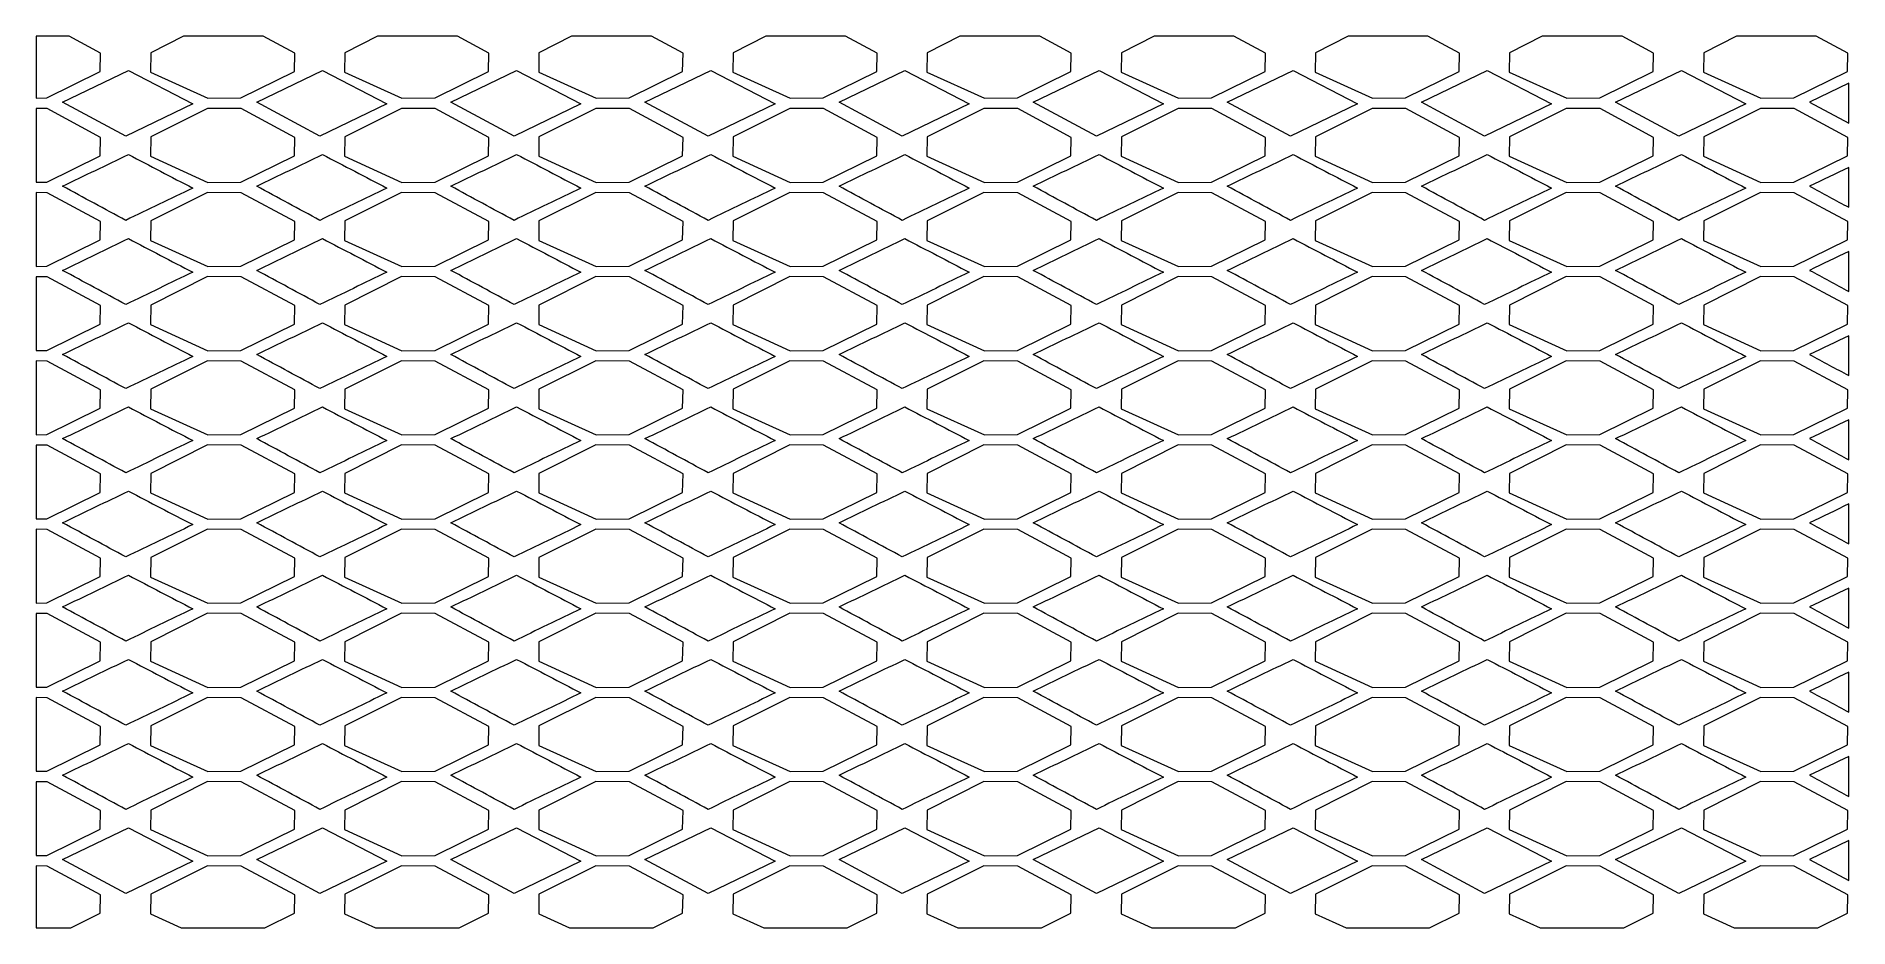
# Model space of a CAD drawing. Header units: millimetres. Extents: x -1200 to 1200, y -590 to 590.
import ezdxf

# ---------------------------------------------------------------- set-up
doc = ezdxf.new("R2010")
doc.units = ezdxf.units.MM
doc.header["$MEASUREMENT"] = 0
doc.layers.add('Layer 1', color=7, linetype='Continuous')

msp = doc.modelspace()

# ---------------------------------------------------------------- linework, layer by layer
at = {"layer": 'Layer 1', "color": 250, "lineweight": 20}
for points, knots in [([(-1200.05, 508.202), (-1200.05, 508.202), (-1200.05, 589.9734), (-1200.05, 589.9734), (-1200.05, 589.9734), (-1156.4957, 589.9734), (-1156.4957, 589.9734), (-1156.4957, 589.9734), (-1114.7552, 567.5746), (-1114.7552, 567.5746), (-1114.7552, 567.5746), (-1115.2698, 543.2268), (-1115.2698, 543.2268), (-1115.2698, 543.2268), (-1186.0595, 508.317), (-1186.0595, 508.317), (-1186.0595, 508.317), (-1200.05, 508.202), (-1200.05, 508.202)], [0, 0, 0, 0, 0.166666667, 0.166666667, 0.166666667, 0.333333333, 0.333333333, 0.333333333, 0.5, 0.5, 0.5, 0.666666667, 0.666666667, 0.666666667, 0.833333333, 0.833333333, 0.833333333, 1, 1, 1, 1]), ([(-1005.1935, 589.9734), (-1005.1935, 589.9734), (-899.4521, 589.9734), (-899.4521, 589.9734), (-899.4521, 589.9734), (-857.7115, 567.5746), (-857.7115, 567.5746), (-857.7115, 567.5746), (-858.2261, 543.2268), (-858.2261, 543.2268), (-858.2261, 543.2268), (-929.0158, 508.317), (-929.0158, 508.317), (-929.0158, 508.317), (-972.8092, 507.9585), (-972.8092, 507.9585), (-972.8092, 507.9585), (-1048.7925, 542.5553), (-1048.7925, 542.5553), (-1048.7925, 542.5553), (-1048.4653, 568.2461), (-1048.4653, 568.2461), (-1048.4653, 568.2461), (-1005.1935, 589.9734), (-1005.1935, 589.9734)], [0, 0, 0, 0, 0.125, 0.125, 0.125, 0.25, 0.25, 0.25, 0.375, 0.375, 0.375, 0.5, 0.5, 0.5, 0.625, 0.625, 0.625, 0.75, 0.75, 0.75, 0.875, 0.875, 0.875, 1, 1, 1, 1]), ([(-748.1497, 589.9734), (-748.1497, 589.9734), (-642.4083, 589.9734), (-642.4083, 589.9734), (-642.4083, 589.9734), (-600.6677, 567.5746), (-600.6677, 567.5746), (-600.6677, 567.5746), (-601.1823, 543.2268), (-601.1823, 543.2268), (-601.1823, 543.2268), (-671.9722, 508.317), (-671.9722, 508.317), (-671.9722, 508.317), (-715.7654, 507.9585), (-715.7654, 507.9585), (-715.7654, 507.9585), (-791.7488, 542.5553), (-791.7488, 542.5553), (-791.7488, 542.5553), (-791.4216, 568.2461), (-791.4216, 568.2461), (-791.4216, 568.2461), (-748.1497, 589.9734), (-748.1497, 589.9734)], [0, 0, 0, 0, 0.125, 0.125, 0.125, 0.25, 0.25, 0.25, 0.375, 0.375, 0.375, 0.5, 0.5, 0.5, 0.625, 0.625, 0.625, 0.75, 0.75, 0.75, 0.875, 0.875, 0.875, 1, 1, 1, 1]), ([(-491.106, 589.9734), (-491.106, 589.9734), (-385.3646, 589.9734), (-385.3646, 589.9734), (-385.3646, 589.9734), (-343.624, 567.5746), (-343.624, 567.5746), (-343.624, 567.5746), (-344.1386, 543.2268), (-344.1386, 543.2268), (-344.1386, 543.2268), (-414.9284, 508.317), (-414.9284, 508.317), (-414.9284, 508.317), (-458.7218, 507.9585), (-458.7218, 507.9585), (-458.7218, 507.9585), (-534.705, 542.5553), (-534.705, 542.5553), (-534.705, 542.5553), (-534.3778, 568.2461), (-534.3778, 568.2461), (-534.3778, 568.2461), (-491.106, 589.9734), (-491.106, 589.9734)], [0, 0, 0, 0, 0.125, 0.125, 0.125, 0.25, 0.25, 0.25, 0.375, 0.375, 0.375, 0.5, 0.5, 0.5, 0.625, 0.625, 0.625, 0.75, 0.75, 0.75, 0.875, 0.875, 0.875, 1, 1, 1, 1]), ([(-234.0623, 589.9734), (-234.0623, 589.9734), (-128.3209, 589.9734), (-128.3209, 589.9734), (-128.3209, 589.9734), (-86.5802, 567.5746), (-86.5802, 567.5746), (-86.5802, 567.5746), (-87.0949, 543.2268), (-87.0949, 543.2268), (-87.0949, 543.2268), (-157.8847, 508.317), (-157.8847, 508.317), (-157.8847, 508.317), (-201.6781, 507.9585), (-201.6781, 507.9585), (-201.6781, 507.9585), (-277.6613, 542.5553), (-277.6613, 542.5553), (-277.6613, 542.5553), (-277.3341, 568.2461), (-277.3341, 568.2461), (-277.3341, 568.2461), (-234.0623, 589.9734), (-234.0623, 589.9734)], [0, 0, 0, 0, 0.125, 0.125, 0.125, 0.25, 0.25, 0.25, 0.375, 0.375, 0.375, 0.5, 0.5, 0.5, 0.625, 0.625, 0.625, 0.75, 0.75, 0.75, 0.875, 0.875, 0.875, 1, 1, 1, 1]), ([(22.9814, 589.9734), (22.9814, 589.9734), (128.7229, 589.9734), (128.7229, 589.9734), (128.7229, 589.9734), (170.4635, 567.5746), (170.4635, 567.5746), (170.4635, 567.5746), (169.9489, 543.2268), (169.9489, 543.2268), (169.9489, 543.2268), (99.1591, 508.317), (99.1591, 508.317), (99.1591, 508.317), (55.3657, 507.9585), (55.3657, 507.9585), (55.3657, 507.9585), (-20.6175, 542.5553), (-20.6175, 542.5553), (-20.6175, 542.5553), (-20.2903, 568.2461), (-20.2903, 568.2461), (-20.2903, 568.2461), (22.9814, 589.9734), (22.9814, 589.9734)], [0, 0, 0, 0, 0.125, 0.125, 0.125, 0.25, 0.25, 0.25, 0.375, 0.375, 0.375, 0.5, 0.5, 0.5, 0.625, 0.625, 0.625, 0.75, 0.75, 0.75, 0.875, 0.875, 0.875, 1, 1, 1, 1]), ([(280.0252, 589.9734), (280.0252, 589.9734), (385.7666, 589.9734), (385.7666, 589.9734), (385.7666, 589.9734), (427.5072, 567.5746), (427.5072, 567.5746), (427.5072, 567.5746), (426.9926, 543.2268), (426.9926, 543.2268), (426.9926, 543.2268), (356.2028, 508.317), (356.2028, 508.317), (356.2028, 508.317), (312.4094, 507.9585), (312.4094, 507.9585), (312.4094, 507.9585), (236.4262, 542.5553), (236.4262, 542.5553), (236.4262, 542.5553), (236.7534, 568.2461), (236.7534, 568.2461), (236.7534, 568.2461), (280.0252, 589.9734), (280.0252, 589.9734)], [0, 0, 0, 0, 0.125, 0.125, 0.125, 0.25, 0.25, 0.25, 0.375, 0.375, 0.375, 0.5, 0.5, 0.5, 0.625, 0.625, 0.625, 0.75, 0.75, 0.75, 0.875, 0.875, 0.875, 1, 1, 1, 1]), ([(537.0689, 589.9734), (537.0689, 589.9734), (642.8103, 589.9734), (642.8103, 589.9734), (642.8103, 589.9734), (684.5509, 567.5746), (684.5509, 567.5746), (684.5509, 567.5746), (684.0364, 543.2268), (684.0364, 543.2268), (684.0364, 543.2268), (613.2465, 508.317), (613.2465, 508.317), (613.2465, 508.317), (569.4532, 507.9585), (569.4532, 507.9585), (569.4532, 507.9585), (493.4699, 542.5553), (493.4699, 542.5553), (493.4699, 542.5553), (493.7971, 568.2461), (493.7971, 568.2461), (493.7971, 568.2461), (537.0689, 589.9734), (537.0689, 589.9734)], [0, 0, 0, 0, 0.125, 0.125, 0.125, 0.25, 0.25, 0.25, 0.375, 0.375, 0.375, 0.5, 0.5, 0.5, 0.625, 0.625, 0.625, 0.75, 0.75, 0.75, 0.875, 0.875, 0.875, 1, 1, 1, 1]), ([(794.1126, 589.9734), (794.1126, 589.9734), (899.8541, 589.9734), (899.8541, 589.9734), (899.8541, 589.9734), (941.5946, 567.5746), (941.5946, 567.5746), (941.5946, 567.5746), (941.0801, 543.2268), (941.0801, 543.2268), (941.0801, 543.2268), (870.2903, 508.317), (870.2903, 508.317), (870.2903, 508.317), (826.4969, 507.9585), (826.4969, 507.9585), (826.4969, 507.9585), (750.5137, 542.5553), (750.5137, 542.5553), (750.5137, 542.5553), (750.8409, 568.2461), (750.8409, 568.2461), (750.8409, 568.2461), (794.1126, 589.9734), (794.1126, 589.9734)], [0, 0, 0, 0, 0.125, 0.125, 0.125, 0.25, 0.25, 0.25, 0.375, 0.375, 0.375, 0.5, 0.5, 0.5, 0.625, 0.625, 0.625, 0.75, 0.75, 0.75, 0.875, 0.875, 0.875, 1, 1, 1, 1]), ([(1051.1564, 589.9734), (1051.1564, 589.9734), (1156.8978, 589.9734), (1156.8978, 589.9734), (1156.8978, 589.9734), (1198.6384, 567.5746), (1198.6384, 567.5746), (1198.6384, 567.5746), (1198.1237, 543.2268), (1198.1237, 543.2268), (1198.1237, 543.2268), (1127.334, 508.317), (1127.334, 508.317), (1127.334, 508.317), (1083.5406, 507.9585), (1083.5406, 507.9585), (1083.5406, 507.9585), (1007.5574, 542.5553), (1007.5574, 542.5553), (1007.5574, 542.5553), (1007.8846, 568.2461), (1007.8846, 568.2461), (1007.8846, 568.2461), (1051.1564, 589.9734), (1051.1564, 589.9734)], [0, 0, 0, 0, 0.125, 0.125, 0.125, 0.25, 0.25, 0.25, 0.375, 0.375, 0.375, 0.5, 0.5, 0.5, 0.625, 0.625, 0.625, 0.75, 0.75, 0.75, 0.875, 0.875, 0.875, 1, 1, 1, 1]), ([(-992.8531, 500.4396), (-992.8531, 500.4396), (-1078.0067, 544.8387), (-1078.0067, 544.8387), (-1078.0067, 544.8387), (-1165.2186, 502.9009), (-1165.2186, 502.9009), (-1165.2186, 502.9009), (-1081.469, 457.6966), (-1081.469, 457.6966), (-1081.469, 457.6966), (-992.8531, 500.4396), (-992.8531, 500.4396)], [0, 0, 0, 0, 0.25, 0.25, 0.25, 0.5, 0.5, 0.5, 0.75, 0.75, 0.75, 1, 1, 1, 1]), ([(-735.8093, 500.4396), (-735.8093, 500.4396), (-820.963, 544.8387), (-820.963, 544.8387), (-820.963, 544.8387), (-908.1749, 502.9009), (-908.1749, 502.9009), (-908.1749, 502.9009), (-824.4253, 457.6966), (-824.4253, 457.6966), (-824.4253, 457.6966), (-735.8093, 500.4396), (-735.8093, 500.4396)], [0, 0, 0, 0, 0.25, 0.25, 0.25, 0.5, 0.5, 0.5, 0.75, 0.75, 0.75, 1, 1, 1, 1]), ([(-478.7656, 500.4396), (-478.7656, 500.4396), (-563.9192, 544.8387), (-563.9192, 544.8387), (-563.9192, 544.8387), (-651.1312, 502.9009), (-651.1312, 502.9009), (-651.1312, 502.9009), (-567.3816, 457.6966), (-567.3816, 457.6966), (-567.3816, 457.6966), (-478.7656, 500.4396), (-478.7656, 500.4396)], [0, 0, 0, 0, 0.25, 0.25, 0.25, 0.5, 0.5, 0.5, 0.75, 0.75, 0.75, 1, 1, 1, 1]), ([(-221.7219, 500.4396), (-221.7219, 500.4396), (-306.8755, 544.8387), (-306.8755, 544.8387), (-306.8755, 544.8387), (-394.0875, 502.9009), (-394.0875, 502.9009), (-394.0875, 502.9009), (-310.3378, 457.6966), (-310.3378, 457.6966), (-310.3378, 457.6966), (-221.7219, 500.4396), (-221.7219, 500.4396)], [0, 0, 0, 0, 0.25, 0.25, 0.25, 0.5, 0.5, 0.5, 0.75, 0.75, 0.75, 1, 1, 1, 1]), ([(35.3218, 500.4396), (35.3218, 500.4396), (-49.8318, 544.8387), (-49.8318, 544.8387), (-49.8318, 544.8387), (-137.0438, 502.9009), (-137.0438, 502.9009), (-137.0438, 502.9009), (-53.2941, 457.6966), (-53.2941, 457.6966), (-53.2941, 457.6966), (35.3218, 500.4396), (35.3218, 500.4396)], [0, 0, 0, 0, 0.25, 0.25, 0.25, 0.5, 0.5, 0.5, 0.75, 0.75, 0.75, 1, 1, 1, 1]), ([(292.3655, 500.4396), (292.3655, 500.4396), (207.212, 544.8387), (207.212, 544.8387), (207.212, 544.8387), (120, 502.9009), (120, 502.9009), (120, 502.9009), (203.7497, 457.6966), (203.7497, 457.6966), (203.7497, 457.6966), (292.3655, 500.4396), (292.3655, 500.4396)], [0, 0, 0, 0, 0.25, 0.25, 0.25, 0.5, 0.5, 0.5, 0.75, 0.75, 0.75, 1, 1, 1, 1]), ([(549.4093, 500.4396), (549.4093, 500.4396), (464.2557, 544.8387), (464.2557, 544.8387), (464.2557, 544.8387), (377.0437, 502.9009), (377.0437, 502.9009), (377.0437, 502.9009), (460.7934, 457.6966), (460.7934, 457.6966), (460.7934, 457.6966), (549.4093, 500.4396), (549.4093, 500.4396)], [0, 0, 0, 0, 0.25, 0.25, 0.25, 0.5, 0.5, 0.5, 0.75, 0.75, 0.75, 1, 1, 1, 1]), ([(806.453, 500.4396), (806.453, 500.4396), (721.2994, 544.8387), (721.2994, 544.8387), (721.2994, 544.8387), (634.0875, 502.9009), (634.0875, 502.9009), (634.0875, 502.9009), (717.8371, 457.6966), (717.8371, 457.6966), (717.8371, 457.6966), (806.453, 500.4396), (806.453, 500.4396)], [0, 0, 0, 0, 0.25, 0.25, 0.25, 0.5, 0.5, 0.5, 0.75, 0.75, 0.75, 1, 1, 1, 1]), ([(1063.4967, 500.4396), (1063.4967, 500.4396), (978.3432, 544.8387), (978.3432, 544.8387), (978.3432, 544.8387), (891.1312, 502.9009), (891.1312, 502.9009), (891.1312, 502.9009), (974.8809, 457.6966), (974.8809, 457.6966), (974.8809, 457.6966), (1063.4967, 500.4396), (1063.4967, 500.4396)], [0, 0, 0, 0, 0.25, 0.25, 0.25, 0.5, 0.5, 0.5, 0.75, 0.75, 0.75, 1, 1, 1, 1]), ([(1199.95, 527.7984), (1199.95, 527.7984), (1199.95, 474.9548), (1199.95, 474.9548), (1199.95, 474.9548), (1148.1749, 502.9009), (1148.1749, 502.9009), (1148.1749, 502.9009), (1199.95, 527.7984), (1199.95, 527.7984)], [0, 0, 0, 0, 0.333333333, 0.333333333, 0.333333333, 0.666666667, 0.666666667, 0.666666667, 1, 1, 1, 1]), ([(-1200.05, 396.8031), (-1200.05, 396.8031), (-1200.05, 494.3641), (-1200.05, 494.3641), (-1200.05, 494.3641), (-1185.7324, 494.2637), (-1185.7324, 494.2637), (-1185.7324, 494.2637), (-1114.7552, 456.1757), (-1114.7552, 456.1757), (-1114.7552, 456.1757), (-1115.2698, 431.8279), (-1115.2698, 431.8279), (-1115.2698, 431.8279), (-1186.0595, 396.9181), (-1186.0595, 396.9181), (-1186.0595, 396.9181), (-1200.05, 396.8031), (-1200.05, 396.8031)], [0, 0, 0, 0, 0.166666667, 0.166666667, 0.166666667, 0.333333333, 0.333333333, 0.333333333, 0.5, 0.5, 0.5, 0.666666667, 0.666666667, 0.666666667, 0.833333333, 0.833333333, 0.833333333, 1, 1, 1, 1]), ([(-857.7115, 456.1757), (-857.7115, 456.1757), (-858.2261, 431.8279), (-858.2261, 431.8279), (-858.2261, 431.8279), (-929.0158, 396.9181), (-929.0158, 396.9181), (-929.0158, 396.9181), (-972.8092, 396.5596), (-972.8092, 396.5596), (-972.8092, 396.5596), (-1048.7925, 431.1564), (-1048.7925, 431.1564), (-1048.7925, 431.1564), (-1048.4653, 456.8472), (-1048.4653, 456.8472), (-1048.4653, 456.8472), (-973.3238, 494.5768), (-973.3238, 494.5768), (-973.3238, 494.5768), (-928.6886, 494.2637), (-928.6886, 494.2637), (-928.6886, 494.2637), (-857.7115, 456.1757), (-857.7115, 456.1757)], [0, 0, 0, 0, 0.125, 0.125, 0.125, 0.25, 0.25, 0.25, 0.375, 0.375, 0.375, 0.5, 0.5, 0.5, 0.625, 0.625, 0.625, 0.75, 0.75, 0.75, 0.875, 0.875, 0.875, 1, 1, 1, 1]), ([(-600.6677, 456.1757), (-600.6677, 456.1757), (-601.1823, 431.8279), (-601.1823, 431.8279), (-601.1823, 431.8279), (-671.9722, 396.9181), (-671.9722, 396.9181), (-671.9722, 396.9181), (-715.7654, 396.5596), (-715.7654, 396.5596), (-715.7654, 396.5596), (-791.7488, 431.1564), (-791.7488, 431.1564), (-791.7488, 431.1564), (-791.4216, 456.8472), (-791.4216, 456.8472), (-791.4216, 456.8472), (-716.2801, 494.5768), (-716.2801, 494.5768), (-716.2801, 494.5768), (-671.6449, 494.2637), (-671.6449, 494.2637), (-671.6449, 494.2637), (-600.6677, 456.1757), (-600.6677, 456.1757)], [0, 0, 0, 0, 0.125, 0.125, 0.125, 0.25, 0.25, 0.25, 0.375, 0.375, 0.375, 0.5, 0.5, 0.5, 0.625, 0.625, 0.625, 0.75, 0.75, 0.75, 0.875, 0.875, 0.875, 1, 1, 1, 1]), ([(-343.624, 456.1757), (-343.624, 456.1757), (-344.1386, 431.8279), (-344.1386, 431.8279), (-344.1386, 431.8279), (-414.9284, 396.9181), (-414.9284, 396.9181), (-414.9284, 396.9181), (-458.7218, 396.5596), (-458.7218, 396.5596), (-458.7218, 396.5596), (-534.705, 431.1564), (-534.705, 431.1564), (-534.705, 431.1564), (-534.3778, 456.8472), (-534.3778, 456.8472), (-534.3778, 456.8472), (-459.2363, 494.5768), (-459.2363, 494.5768), (-459.2363, 494.5768), (-414.6011, 494.2637), (-414.6011, 494.2637), (-414.6011, 494.2637), (-343.624, 456.1757), (-343.624, 456.1757)], [0, 0, 0, 0, 0.125, 0.125, 0.125, 0.25, 0.25, 0.25, 0.375, 0.375, 0.375, 0.5, 0.5, 0.5, 0.625, 0.625, 0.625, 0.75, 0.75, 0.75, 0.875, 0.875, 0.875, 1, 1, 1, 1]), ([(-86.5802, 456.1757), (-86.5802, 456.1757), (-87.0949, 431.8279), (-87.0949, 431.8279), (-87.0949, 431.8279), (-157.8847, 396.9181), (-157.8847, 396.9181), (-157.8847, 396.9181), (-201.6781, 396.5596), (-201.6781, 396.5596), (-201.6781, 396.5596), (-277.6613, 431.1564), (-277.6613, 431.1564), (-277.6613, 431.1564), (-277.3341, 456.8472), (-277.3341, 456.8472), (-277.3341, 456.8472), (-202.1926, 494.5768), (-202.1926, 494.5768), (-202.1926, 494.5768), (-157.5575, 494.2637), (-157.5575, 494.2637), (-157.5575, 494.2637), (-86.5802, 456.1757), (-86.5802, 456.1757)], [0, 0, 0, 0, 0.125, 0.125, 0.125, 0.25, 0.25, 0.25, 0.375, 0.375, 0.375, 0.5, 0.5, 0.5, 0.625, 0.625, 0.625, 0.75, 0.75, 0.75, 0.875, 0.875, 0.875, 1, 1, 1, 1]), ([(170.4635, 456.1757), (170.4635, 456.1757), (169.9489, 431.8279), (169.9489, 431.8279), (169.9489, 431.8279), (99.1591, 396.9181), (99.1591, 396.9181), (99.1591, 396.9181), (55.3657, 396.5596), (55.3657, 396.5596), (55.3657, 396.5596), (-20.6175, 431.1564), (-20.6175, 431.1564), (-20.6175, 431.1564), (-20.2903, 456.8472), (-20.2903, 456.8472), (-20.2903, 456.8472), (54.8511, 494.5768), (54.8511, 494.5768), (54.8511, 494.5768), (99.4863, 494.2637), (99.4863, 494.2637), (99.4863, 494.2637), (170.4635, 456.1757), (170.4635, 456.1757)], [0, 0, 0, 0, 0.125, 0.125, 0.125, 0.25, 0.25, 0.25, 0.375, 0.375, 0.375, 0.5, 0.5, 0.5, 0.625, 0.625, 0.625, 0.75, 0.75, 0.75, 0.875, 0.875, 0.875, 1, 1, 1, 1]), ([(427.5072, 456.1757), (427.5072, 456.1757), (426.9926, 431.8279), (426.9926, 431.8279), (426.9926, 431.8279), (356.2028, 396.9181), (356.2028, 396.9181), (356.2028, 396.9181), (312.4094, 396.5596), (312.4094, 396.5596), (312.4094, 396.5596), (236.4262, 431.1564), (236.4262, 431.1564), (236.4262, 431.1564), (236.7534, 456.8472), (236.7534, 456.8472), (236.7534, 456.8472), (311.8948, 494.5768), (311.8948, 494.5768), (311.8948, 494.5768), (356.53, 494.2637), (356.53, 494.2637), (356.53, 494.2637), (427.5072, 456.1757), (427.5072, 456.1757)], [0, 0, 0, 0, 0.125, 0.125, 0.125, 0.25, 0.25, 0.25, 0.375, 0.375, 0.375, 0.5, 0.5, 0.5, 0.625, 0.625, 0.625, 0.75, 0.75, 0.75, 0.875, 0.875, 0.875, 1, 1, 1, 1]), ([(684.5509, 456.1757), (684.5509, 456.1757), (684.0364, 431.8279), (684.0364, 431.8279), (684.0364, 431.8279), (613.2465, 396.9181), (613.2465, 396.9181), (613.2465, 396.9181), (569.4532, 396.5596), (569.4532, 396.5596), (569.4532, 396.5596), (493.4699, 431.1564), (493.4699, 431.1564), (493.4699, 431.1564), (493.7971, 456.8472), (493.7971, 456.8472), (493.7971, 456.8472), (568.9386, 494.5768), (568.9386, 494.5768), (568.9386, 494.5768), (613.5737, 494.2637), (613.5737, 494.2637), (613.5737, 494.2637), (684.5509, 456.1757), (684.5509, 456.1757)], [0, 0, 0, 0, 0.125, 0.125, 0.125, 0.25, 0.25, 0.25, 0.375, 0.375, 0.375, 0.5, 0.5, 0.5, 0.625, 0.625, 0.625, 0.75, 0.75, 0.75, 0.875, 0.875, 0.875, 1, 1, 1, 1]), ([(941.5946, 456.1757), (941.5946, 456.1757), (941.0801, 431.8279), (941.0801, 431.8279), (941.0801, 431.8279), (870.2903, 396.9181), (870.2903, 396.9181), (870.2903, 396.9181), (826.4969, 396.5596), (826.4969, 396.5596), (826.4969, 396.5596), (750.5137, 431.1564), (750.5137, 431.1564), (750.5137, 431.1564), (750.8409, 456.8472), (750.8409, 456.8472), (750.8409, 456.8472), (825.9823, 494.5768), (825.9823, 494.5768), (825.9823, 494.5768), (870.6175, 494.2637), (870.6175, 494.2637), (870.6175, 494.2637), (941.5946, 456.1757), (941.5946, 456.1757)], [0, 0, 0, 0, 0.125, 0.125, 0.125, 0.25, 0.25, 0.25, 0.375, 0.375, 0.375, 0.5, 0.5, 0.5, 0.625, 0.625, 0.625, 0.75, 0.75, 0.75, 0.875, 0.875, 0.875, 1, 1, 1, 1]), ([(1198.6384, 456.1757), (1198.6384, 456.1757), (1198.1237, 431.8279), (1198.1237, 431.8279), (1198.1237, 431.8279), (1127.334, 396.9181), (1127.334, 396.9181), (1127.334, 396.9181), (1083.5406, 396.5596), (1083.5406, 396.5596), (1083.5406, 396.5596), (1007.5574, 431.1564), (1007.5574, 431.1564), (1007.5574, 431.1564), (1007.8846, 456.8472), (1007.8846, 456.8472), (1007.8846, 456.8472), (1083.026, 494.5768), (1083.026, 494.5768), (1083.026, 494.5768), (1127.6612, 494.2637), (1127.6612, 494.2637), (1127.6612, 494.2637), (1198.6384, 456.1757), (1198.6384, 456.1757)], [0, 0, 0, 0, 0.125, 0.125, 0.125, 0.25, 0.25, 0.25, 0.375, 0.375, 0.375, 0.5, 0.5, 0.5, 0.625, 0.625, 0.625, 0.75, 0.75, 0.75, 0.875, 0.875, 0.875, 1, 1, 1, 1]), ([(-992.8545, 389.0568), (-1021.2409, 403.8565), (-1049.6244, 418.6562), (-1078.0081, 433.4559), (-1107.0797, 419.4761), (-1136.1513, 405.4977), (-1165.22, 391.5181), (-1137.3049, 376.4495), (-1109.3883, 361.3823), (-1081.4704, 346.3138), (-1051.9331, 360.561), (-1022.3945, 374.8096), (-992.8545, 389.0568)], [0, 0, 0, 0, 0.25, 0.25, 0.25, 0.5, 0.5, 0.5, 0.75, 0.75, 0.75, 1, 1, 1, 1]), ([(-735.8107, 389.0568), (-764.1971, 403.8565), (-792.5808, 418.6562), (-820.9644, 433.4559), (-850.0359, 419.4761), (-879.1075, 405.4977), (-908.1764, 391.5181), (-880.2612, 376.4495), (-852.3446, 361.3823), (-824.4267, 346.3138), (-794.8894, 360.561), (-765.3508, 374.8096), (-735.8107, 389.0568)], [0, 0, 0, 0, 0.25, 0.25, 0.25, 0.5, 0.5, 0.5, 0.75, 0.75, 0.75, 1, 1, 1, 1]), ([(-478.767, 389.0568), (-507.1534, 403.8565), (-535.5371, 418.6562), (-563.9206, 433.4559), (-592.9922, 419.4761), (-622.0638, 405.4977), (-651.1326, 391.5181), (-623.2174, 376.4495), (-595.3009, 361.3823), (-567.3829, 346.3138), (-537.8457, 360.561), (-508.307, 374.8096), (-478.767, 389.0568)], [0, 0, 0, 0, 0.25, 0.25, 0.25, 0.5, 0.5, 0.5, 0.75, 0.75, 0.75, 1, 1, 1, 1]), ([(-221.7233, 389.0568), (-250.1097, 403.8565), (-278.4933, 418.6562), (-306.8769, 433.4559), (-335.9485, 419.4761), (-365.0201, 405.4977), (-394.0889, 391.5181), (-366.1737, 376.4495), (-338.2572, 361.3823), (-310.3392, 346.3138), (-280.8019, 360.561), (-251.2634, 374.8096), (-221.7233, 389.0568)], [0, 0, 0, 0, 0.25, 0.25, 0.25, 0.5, 0.5, 0.5, 0.75, 0.75, 0.75, 1, 1, 1, 1]), ([(35.3204, 389.0568), (6.9341, 403.8565), (-21.4496, 418.6562), (-49.8331, 433.4559), (-78.9047, 419.4761), (-107.9763, 405.4977), (-137.0451, 391.5181), (-109.1299, 376.4495), (-81.2134, 361.3823), (-53.2955, 346.3138), (-23.7582, 360.561), (5.7804, 374.8096), (35.3204, 389.0568)], [0, 0, 0, 0, 0.25, 0.25, 0.25, 0.5, 0.5, 0.5, 0.75, 0.75, 0.75, 1, 1, 1, 1]), ([(292.3641, 389.0568), (263.9777, 403.8565), (235.5942, 418.6562), (207.2106, 433.4559), (178.139, 419.4761), (149.0674, 405.4977), (119.9986, 391.5181), (147.9137, 376.4495), (175.8303, 361.3823), (203.7483, 346.3138), (233.2855, 360.561), (262.8241, 374.8096), (292.3641, 389.0568)], [0, 0, 0, 0, 0.25, 0.25, 0.25, 0.5, 0.5, 0.5, 0.75, 0.75, 0.75, 1, 1, 1, 1]), ([(549.4079, 389.0568), (521.0215, 403.8565), (492.6379, 418.6562), (464.2543, 433.4559), (435.1827, 419.4761), (406.1112, 405.4977), (377.0423, 391.5181), (404.9575, 376.4495), (432.874, 361.3823), (460.792, 346.3138), (490.3292, 360.561), (519.8678, 374.8096), (549.4079, 389.0568)], [0, 0, 0, 0, 0.25, 0.25, 0.25, 0.5, 0.5, 0.5, 0.75, 0.75, 0.75, 1, 1, 1, 1]), ([(806.4516, 389.0568), (778.0652, 403.8565), (749.6816, 418.6562), (721.298, 433.4559), (692.2264, 419.4761), (663.1548, 405.4977), (634.0861, 391.5181), (662.0012, 376.4495), (689.9178, 361.3823), (717.8357, 346.3138), (747.3729, 360.561), (776.9116, 374.8096), (806.4516, 389.0568)], [0, 0, 0, 0, 0.25, 0.25, 0.25, 0.5, 0.5, 0.5, 0.75, 0.75, 0.75, 1, 1, 1, 1]), ([(1063.4954, 389.0568), (1035.1089, 403.8565), (1006.7254, 418.6562), (978.3417, 433.4559), (949.2701, 419.4761), (920.1985, 405.4977), (891.1298, 391.5181), (919.0449, 376.4495), (946.9615, 361.3823), (974.8795, 346.3138), (1004.4167, 360.561), (1033.9553, 374.8096), (1063.4954, 389.0568)], [0, 0, 0, 0, 0.25, 0.25, 0.25, 0.5, 0.5, 0.5, 0.75, 0.75, 0.75, 1, 1, 1, 1]), ([(1199.95, 416.4143), (1199.95, 416.4143), (1199.95, 363.568), (1199.95, 363.568), (1182.6903, 372.8847), (1165.4333, 382.2014), (1148.1735, 391.5181), (1165.4333, 399.8182), (1182.6889, 408.1142), (1199.95, 416.4143)], [0, 0, 0, 0, 0.333333333, 0.333333333, 0.333333333, 0.666666667, 0.666666667, 0.666666667, 1, 1, 1, 1]), ([(-1200.05, 285.4042), (-1200.05, 285.4042), (-1200.05, 382.9652), (-1200.05, 382.9652), (-1200.05, 382.9652), (-1185.7324, 382.8649), (-1185.7324, 382.8649), (-1185.7324, 382.8649), (-1114.7552, 344.7768), (-1114.7552, 344.7768), (-1114.7552, 344.7768), (-1115.2698, 320.4291), (-1115.2698, 320.4291), (-1115.2698, 320.4291), (-1186.0595, 285.5193), (-1186.0595, 285.5193), (-1186.0595, 285.5193), (-1200.05, 285.4042), (-1200.05, 285.4042)], [0, 0, 0, 0, 0.166666667, 0.166666667, 0.166666667, 0.333333333, 0.333333333, 0.333333333, 0.5, 0.5, 0.5, 0.666666667, 0.666666667, 0.666666667, 0.833333333, 0.833333333, 0.833333333, 1, 1, 1, 1]), ([(-857.7115, 344.7768), (-857.7115, 344.7768), (-858.2261, 320.4291), (-858.2261, 320.4291), (-858.2261, 320.4291), (-929.0158, 285.5193), (-929.0158, 285.5193), (-929.0158, 285.5193), (-972.8092, 285.1608), (-972.8092, 285.1608), (-972.8092, 285.1608), (-1048.7925, 319.7576), (-1048.7925, 319.7576), (-1048.7925, 319.7576), (-1048.4653, 345.4483), (-1048.4653, 345.4483), (-1048.4653, 345.4483), (-973.3238, 383.1779), (-973.3238, 383.1779), (-973.3238, 383.1779), (-928.6886, 382.8649), (-928.6886, 382.8649), (-928.6886, 382.8649), (-857.7115, 344.7768), (-857.7115, 344.7768)], [0, 0, 0, 0, 0.125, 0.125, 0.125, 0.25, 0.25, 0.25, 0.375, 0.375, 0.375, 0.5, 0.5, 0.5, 0.625, 0.625, 0.625, 0.75, 0.75, 0.75, 0.875, 0.875, 0.875, 1, 1, 1, 1]), ([(-600.6677, 344.7768), (-600.6677, 344.7768), (-601.1823, 320.4291), (-601.1823, 320.4291), (-601.1823, 320.4291), (-671.9722, 285.5193), (-671.9722, 285.5193), (-671.9722, 285.5193), (-715.7654, 285.1608), (-715.7654, 285.1608), (-715.7654, 285.1608), (-791.7488, 319.7576), (-791.7488, 319.7576), (-791.7488, 319.7576), (-791.4216, 345.4483), (-791.4216, 345.4483), (-791.4216, 345.4483), (-716.2801, 383.1779), (-716.2801, 383.1779), (-716.2801, 383.1779), (-671.6449, 382.8649), (-671.6449, 382.8649), (-671.6449, 382.8649), (-600.6677, 344.7768), (-600.6677, 344.7768)], [0, 0, 0, 0, 0.125, 0.125, 0.125, 0.25, 0.25, 0.25, 0.375, 0.375, 0.375, 0.5, 0.5, 0.5, 0.625, 0.625, 0.625, 0.75, 0.75, 0.75, 0.875, 0.875, 0.875, 1, 1, 1, 1]), ([(-343.624, 344.7768), (-343.624, 344.7768), (-344.1386, 320.4291), (-344.1386, 320.4291), (-344.1386, 320.4291), (-414.9284, 285.5193), (-414.9284, 285.5193), (-414.9284, 285.5193), (-458.7218, 285.1608), (-458.7218, 285.1608), (-458.7218, 285.1608), (-534.705, 319.7576), (-534.705, 319.7576), (-534.705, 319.7576), (-534.3778, 345.4483), (-534.3778, 345.4483), (-534.3778, 345.4483), (-459.2363, 383.1779), (-459.2363, 383.1779), (-459.2363, 383.1779), (-414.6011, 382.8649), (-414.6011, 382.8649), (-414.6011, 382.8649), (-343.624, 344.7768), (-343.624, 344.7768)], [0, 0, 0, 0, 0.125, 0.125, 0.125, 0.25, 0.25, 0.25, 0.375, 0.375, 0.375, 0.5, 0.5, 0.5, 0.625, 0.625, 0.625, 0.75, 0.75, 0.75, 0.875, 0.875, 0.875, 1, 1, 1, 1]), ([(-86.5802, 344.7768), (-86.5802, 344.7768), (-87.0949, 320.4291), (-87.0949, 320.4291), (-87.0949, 320.4291), (-157.8847, 285.5193), (-157.8847, 285.5193), (-157.8847, 285.5193), (-201.6781, 285.1608), (-201.6781, 285.1608), (-201.6781, 285.1608), (-277.6613, 319.7576), (-277.6613, 319.7576), (-277.6613, 319.7576), (-277.3341, 345.4483), (-277.3341, 345.4483), (-277.3341, 345.4483), (-202.1926, 383.1779), (-202.1926, 383.1779), (-202.1926, 383.1779), (-157.5575, 382.8649), (-157.5575, 382.8649), (-157.5575, 382.8649), (-86.5802, 344.7768), (-86.5802, 344.7768)], [0, 0, 0, 0, 0.125, 0.125, 0.125, 0.25, 0.25, 0.25, 0.375, 0.375, 0.375, 0.5, 0.5, 0.5, 0.625, 0.625, 0.625, 0.75, 0.75, 0.75, 0.875, 0.875, 0.875, 1, 1, 1, 1]), ([(170.4635, 344.7768), (170.4635, 344.7768), (169.9489, 320.4291), (169.9489, 320.4291), (169.9489, 320.4291), (99.1591, 285.5193), (99.1591, 285.5193), (99.1591, 285.5193), (55.3657, 285.1608), (55.3657, 285.1608), (55.3657, 285.1608), (-20.6175, 319.7576), (-20.6175, 319.7576), (-20.6175, 319.7576), (-20.2903, 345.4483), (-20.2903, 345.4483), (-20.2903, 345.4483), (54.8511, 383.1779), (54.8511, 383.1779), (54.8511, 383.1779), (99.4863, 382.8649), (99.4863, 382.8649), (99.4863, 382.8649), (170.4635, 344.7768), (170.4635, 344.7768)], [0, 0, 0, 0, 0.125, 0.125, 0.125, 0.25, 0.25, 0.25, 0.375, 0.375, 0.375, 0.5, 0.5, 0.5, 0.625, 0.625, 0.625, 0.75, 0.75, 0.75, 0.875, 0.875, 0.875, 1, 1, 1, 1]), ([(427.5072, 344.7768), (427.5072, 344.7768), (426.9926, 320.4291), (426.9926, 320.4291), (426.9926, 320.4291), (356.2028, 285.5193), (356.2028, 285.5193), (356.2028, 285.5193), (312.4094, 285.1608), (312.4094, 285.1608), (312.4094, 285.1608), (236.4262, 319.7576), (236.4262, 319.7576), (236.4262, 319.7576), (236.7534, 345.4483), (236.7534, 345.4483), (236.7534, 345.4483), (311.8948, 383.1779), (311.8948, 383.1779), (311.8948, 383.1779), (356.53, 382.8649), (356.53, 382.8649), (356.53, 382.8649), (427.5072, 344.7768), (427.5072, 344.7768)], [0, 0, 0, 0, 0.125, 0.125, 0.125, 0.25, 0.25, 0.25, 0.375, 0.375, 0.375, 0.5, 0.5, 0.5, 0.625, 0.625, 0.625, 0.75, 0.75, 0.75, 0.875, 0.875, 0.875, 1, 1, 1, 1]), ([(684.5509, 344.7768), (684.5509, 344.7768), (684.0364, 320.4291), (684.0364, 320.4291), (684.0364, 320.4291), (613.2465, 285.5193), (613.2465, 285.5193), (613.2465, 285.5193), (569.4532, 285.1608), (569.4532, 285.1608), (569.4532, 285.1608), (493.4699, 319.7576), (493.4699, 319.7576), (493.4699, 319.7576), (493.7971, 345.4483), (493.7971, 345.4483), (493.7971, 345.4483), (568.9386, 383.1779), (568.9386, 383.1779), (568.9386, 383.1779), (613.5737, 382.8649), (613.5737, 382.8649), (613.5737, 382.8649), (684.5509, 344.7768), (684.5509, 344.7768)], [0, 0, 0, 0, 0.125, 0.125, 0.125, 0.25, 0.25, 0.25, 0.375, 0.375, 0.375, 0.5, 0.5, 0.5, 0.625, 0.625, 0.625, 0.75, 0.75, 0.75, 0.875, 0.875, 0.875, 1, 1, 1, 1]), ([(941.5946, 344.7768), (941.5946, 344.7768), (941.0801, 320.4291), (941.0801, 320.4291), (941.0801, 320.4291), (870.2903, 285.5193), (870.2903, 285.5193), (870.2903, 285.5193), (826.4969, 285.1608), (826.4969, 285.1608), (826.4969, 285.1608), (750.5137, 319.7576), (750.5137, 319.7576), (750.5137, 319.7576), (750.8409, 345.4483), (750.8409, 345.4483), (750.8409, 345.4483), (825.9823, 383.1779), (825.9823, 383.1779), (825.9823, 383.1779), (870.6175, 382.8649), (870.6175, 382.8649), (870.6175, 382.8649), (941.5946, 344.7768), (941.5946, 344.7768)], [0, 0, 0, 0, 0.125, 0.125, 0.125, 0.25, 0.25, 0.25, 0.375, 0.375, 0.375, 0.5, 0.5, 0.5, 0.625, 0.625, 0.625, 0.75, 0.75, 0.75, 0.875, 0.875, 0.875, 1, 1, 1, 1]), ([(1198.6384, 344.7768), (1198.6384, 344.7768), (1198.1237, 320.4291), (1198.1237, 320.4291), (1198.1237, 320.4291), (1127.334, 285.5193), (1127.334, 285.5193), (1127.334, 285.5193), (1083.5406, 285.1608), (1083.5406, 285.1608), (1083.5406, 285.1608), (1007.5574, 319.7576), (1007.5574, 319.7576), (1007.5574, 319.7576), (1007.8846, 345.4483), (1007.8846, 345.4483), (1007.8846, 345.4483), (1083.026, 383.1779), (1083.026, 383.1779), (1083.026, 383.1779), (1127.6612, 382.8649), (1127.6612, 382.8649), (1127.6612, 382.8649), (1198.6384, 344.7768), (1198.6384, 344.7768)], [0, 0, 0, 0, 0.125, 0.125, 0.125, 0.25, 0.25, 0.25, 0.375, 0.375, 0.375, 0.5, 0.5, 0.5, 0.625, 0.625, 0.625, 0.75, 0.75, 0.75, 0.875, 0.875, 0.875, 1, 1, 1, 1]), ([(-992.8545, 277.6753), (-1021.2409, 292.475), (-1049.6244, 307.2747), (-1078.0081, 322.0744), (-1107.0797, 308.0947), (-1136.1513, 294.1163), (-1165.22, 280.1366), (-1137.3049, 265.068), (-1109.3883, 250.0009), (-1081.4704, 234.9323), (-1051.9331, 249.1795), (-1022.3945, 263.4281), (-992.8545, 277.6753)], [0, 0, 0, 0, 0.25, 0.25, 0.25, 0.5, 0.5, 0.5, 0.75, 0.75, 0.75, 1, 1, 1, 1]), ([(-735.8107, 277.6753), (-764.1971, 292.475), (-792.5808, 307.2747), (-820.9644, 322.0744), (-850.0359, 308.0947), (-879.1075, 294.1163), (-908.1764, 280.1366), (-880.2612, 265.068), (-852.3446, 250.0009), (-824.4267, 234.9323), (-794.8894, 249.1795), (-765.3508, 263.4281), (-735.8107, 277.6753)], [0, 0, 0, 0, 0.25, 0.25, 0.25, 0.5, 0.5, 0.5, 0.75, 0.75, 0.75, 1, 1, 1, 1]), ([(-478.767, 277.6753), (-507.1534, 292.475), (-535.5371, 307.2747), (-563.9206, 322.0744), (-592.9922, 308.0947), (-622.0638, 294.1163), (-651.1326, 280.1366), (-623.2174, 265.068), (-595.3009, 250.0009), (-567.3829, 234.9323), (-537.8457, 249.1795), (-508.307, 263.4281), (-478.767, 277.6753)], [0, 0, 0, 0, 0.25, 0.25, 0.25, 0.5, 0.5, 0.5, 0.75, 0.75, 0.75, 1, 1, 1, 1]), ([(-221.7233, 277.6753), (-250.1097, 292.475), (-278.4933, 307.2747), (-306.8769, 322.0744), (-335.9485, 308.0947), (-365.0201, 294.1163), (-394.0889, 280.1366), (-366.1737, 265.068), (-338.2572, 250.0009), (-310.3392, 234.9323), (-280.8019, 249.1795), (-251.2634, 263.4281), (-221.7233, 277.6753)], [0, 0, 0, 0, 0.25, 0.25, 0.25, 0.5, 0.5, 0.5, 0.75, 0.75, 0.75, 1, 1, 1, 1]), ([(35.3204, 277.6753), (6.9341, 292.475), (-21.4496, 307.2747), (-49.8331, 322.0744), (-78.9047, 308.0947), (-107.9763, 294.1163), (-137.0451, 280.1366), (-109.1299, 265.068), (-81.2134, 250.0009), (-53.2955, 234.9323), (-23.7582, 249.1795), (5.7804, 263.4281), (35.3204, 277.6753)], [0, 0, 0, 0, 0.25, 0.25, 0.25, 0.5, 0.5, 0.5, 0.75, 0.75, 0.75, 1, 1, 1, 1]), ([(292.3641, 277.6753), (263.9777, 292.475), (235.5942, 307.2747), (207.2106, 322.0744), (178.139, 308.0947), (149.0674, 294.1163), (119.9986, 280.1366), (147.9137, 265.068), (175.8303, 250.0009), (203.7483, 234.9323), (233.2855, 249.1795), (262.8241, 263.4281), (292.3641, 277.6753)], [0, 0, 0, 0, 0.25, 0.25, 0.25, 0.5, 0.5, 0.5, 0.75, 0.75, 0.75, 1, 1, 1, 1]), ([(549.4079, 277.6753), (521.0215, 292.475), (492.6379, 307.2747), (464.2543, 322.0744), (435.1827, 308.0947), (406.1112, 294.1163), (377.0423, 280.1366), (404.9575, 265.068), (432.874, 250.0009), (460.792, 234.9323), (490.3292, 249.1795), (519.8678, 263.4281), (549.4079, 277.6753)], [0, 0, 0, 0, 0.25, 0.25, 0.25, 0.5, 0.5, 0.5, 0.75, 0.75, 0.75, 1, 1, 1, 1]), ([(806.4516, 277.6753), (778.0652, 292.475), (749.6816, 307.2747), (721.298, 322.0744), (692.2264, 308.0947), (663.1548, 294.1163), (634.0861, 280.1366), (662.0012, 265.068), (689.9178, 250.0009), (717.8357, 234.9323), (747.3729, 249.1795), (776.9116, 263.4281), (806.4516, 277.6753)], [0, 0, 0, 0, 0.25, 0.25, 0.25, 0.5, 0.5, 0.5, 0.75, 0.75, 0.75, 1, 1, 1, 1]), ([(1063.4954, 277.6753), (1035.1089, 292.475), (1006.7254, 307.2747), (978.3417, 322.0744), (949.2701, 308.0947), (920.1985, 294.1163), (891.1298, 280.1366), (919.0449, 265.068), (946.9615, 250.0009), (974.8795, 234.9323), (1004.4167, 249.1795), (1033.9553, 263.4281), (1063.4954, 277.6753)], [0, 0, 0, 0, 0.25, 0.25, 0.25, 0.5, 0.5, 0.5, 0.75, 0.75, 0.75, 1, 1, 1, 1]), ([(1199.95, 305.0328), (1199.95, 305.0328), (1199.95, 252.1865), (1199.95, 252.1865), (1182.6903, 261.5032), (1165.4333, 270.8199), (1148.1735, 280.1366), (1165.4333, 288.4367), (1182.6889, 296.7327), (1199.95, 305.0328)], [0, 0, 0, 0, 0.333333333, 0.333333333, 0.333333333, 0.666666667, 0.666666667, 0.666666667, 1, 1, 1, 1]), ([(-1200.05, 174.0053), (-1200.05, 174.0053), (-1200.05, 271.5663), (-1200.05, 271.5663), (-1200.05, 271.5663), (-1185.7324, 271.466), (-1185.7324, 271.466), (-1185.7324, 271.466), (-1114.7552, 233.378), (-1114.7552, 233.378), (-1114.7552, 233.378), (-1115.2698, 209.0302), (-1115.2698, 209.0302), (-1115.2698, 209.0302), (-1186.0595, 174.1204), (-1186.0595, 174.1204), (-1186.0595, 174.1204), (-1200.05, 174.0053), (-1200.05, 174.0053)], [0, 0, 0, 0, 0.166666667, 0.166666667, 0.166666667, 0.333333333, 0.333333333, 0.333333333, 0.5, 0.5, 0.5, 0.666666667, 0.666666667, 0.666666667, 0.833333333, 0.833333333, 0.833333333, 1, 1, 1, 1]), ([(-857.7115, 233.378), (-857.7115, 233.378), (-858.2261, 209.0302), (-858.2261, 209.0302), (-858.2261, 209.0302), (-929.0158, 174.1204), (-929.0158, 174.1204), (-929.0158, 174.1204), (-972.8092, 173.7619), (-972.8092, 173.7619), (-972.8092, 173.7619), (-1048.7925, 208.3587), (-1048.7925, 208.3587), (-1048.7925, 208.3587), (-1048.4653, 234.0495), (-1048.4653, 234.0495), (-1048.4653, 234.0495), (-973.3238, 271.779), (-973.3238, 271.779), (-973.3238, 271.779), (-928.6886, 271.466), (-928.6886, 271.466), (-928.6886, 271.466), (-857.7115, 233.378), (-857.7115, 233.378)], [0, 0, 0, 0, 0.125, 0.125, 0.125, 0.25, 0.25, 0.25, 0.375, 0.375, 0.375, 0.5, 0.5, 0.5, 0.625, 0.625, 0.625, 0.75, 0.75, 0.75, 0.875, 0.875, 0.875, 1, 1, 1, 1]), ([(-600.6677, 233.378), (-600.6677, 233.378), (-601.1823, 209.0302), (-601.1823, 209.0302), (-601.1823, 209.0302), (-671.9722, 174.1204), (-671.9722, 174.1204), (-671.9722, 174.1204), (-715.7654, 173.7619), (-715.7654, 173.7619), (-715.7654, 173.7619), (-791.7488, 208.3587), (-791.7488, 208.3587), (-791.7488, 208.3587), (-791.4216, 234.0495), (-791.4216, 234.0495), (-791.4216, 234.0495), (-716.2801, 271.779), (-716.2801, 271.779), (-716.2801, 271.779), (-671.6449, 271.466), (-671.6449, 271.466), (-671.6449, 271.466), (-600.6677, 233.378), (-600.6677, 233.378)], [0, 0, 0, 0, 0.125, 0.125, 0.125, 0.25, 0.25, 0.25, 0.375, 0.375, 0.375, 0.5, 0.5, 0.5, 0.625, 0.625, 0.625, 0.75, 0.75, 0.75, 0.875, 0.875, 0.875, 1, 1, 1, 1]), ([(-343.624, 233.378), (-343.624, 233.378), (-344.1386, 209.0302), (-344.1386, 209.0302), (-344.1386, 209.0302), (-414.9284, 174.1204), (-414.9284, 174.1204), (-414.9284, 174.1204), (-458.7218, 173.7619), (-458.7218, 173.7619), (-458.7218, 173.7619), (-534.705, 208.3587), (-534.705, 208.3587), (-534.705, 208.3587), (-534.3778, 234.0495), (-534.3778, 234.0495), (-534.3778, 234.0495), (-459.2363, 271.779), (-459.2363, 271.779), (-459.2363, 271.779), (-414.6011, 271.466), (-414.6011, 271.466), (-414.6011, 271.466), (-343.624, 233.378), (-343.624, 233.378)], [0, 0, 0, 0, 0.125, 0.125, 0.125, 0.25, 0.25, 0.25, 0.375, 0.375, 0.375, 0.5, 0.5, 0.5, 0.625, 0.625, 0.625, 0.75, 0.75, 0.75, 0.875, 0.875, 0.875, 1, 1, 1, 1]), ([(-86.5802, 233.378), (-86.5802, 233.378), (-87.0949, 209.0302), (-87.0949, 209.0302), (-87.0949, 209.0302), (-157.8847, 174.1204), (-157.8847, 174.1204), (-157.8847, 174.1204), (-201.6781, 173.7619), (-201.6781, 173.7619), (-201.6781, 173.7619), (-277.6613, 208.3587), (-277.6613, 208.3587), (-277.6613, 208.3587), (-277.3341, 234.0495), (-277.3341, 234.0495), (-277.3341, 234.0495), (-202.1926, 271.779), (-202.1926, 271.779), (-202.1926, 271.779), (-157.5575, 271.466), (-157.5575, 271.466), (-157.5575, 271.466), (-86.5802, 233.378), (-86.5802, 233.378)], [0, 0, 0, 0, 0.125, 0.125, 0.125, 0.25, 0.25, 0.25, 0.375, 0.375, 0.375, 0.5, 0.5, 0.5, 0.625, 0.625, 0.625, 0.75, 0.75, 0.75, 0.875, 0.875, 0.875, 1, 1, 1, 1]), ([(170.4635, 233.378), (170.4635, 233.378), (169.9489, 209.0302), (169.9489, 209.0302), (169.9489, 209.0302), (99.1591, 174.1204), (99.1591, 174.1204), (99.1591, 174.1204), (55.3657, 173.7619), (55.3657, 173.7619), (55.3657, 173.7619), (-20.6175, 208.3587), (-20.6175, 208.3587), (-20.6175, 208.3587), (-20.2903, 234.0495), (-20.2903, 234.0495), (-20.2903, 234.0495), (54.8511, 271.779), (54.8511, 271.779), (54.8511, 271.779), (99.4863, 271.466), (99.4863, 271.466), (99.4863, 271.466), (170.4635, 233.378), (170.4635, 233.378)], [0, 0, 0, 0, 0.125, 0.125, 0.125, 0.25, 0.25, 0.25, 0.375, 0.375, 0.375, 0.5, 0.5, 0.5, 0.625, 0.625, 0.625, 0.75, 0.75, 0.75, 0.875, 0.875, 0.875, 1, 1, 1, 1]), ([(427.5072, 233.378), (427.5072, 233.378), (426.9926, 209.0302), (426.9926, 209.0302), (426.9926, 209.0302), (356.2028, 174.1204), (356.2028, 174.1204), (356.2028, 174.1204), (312.4094, 173.7619), (312.4094, 173.7619), (312.4094, 173.7619), (236.4262, 208.3587), (236.4262, 208.3587), (236.4262, 208.3587), (236.7534, 234.0495), (236.7534, 234.0495), (236.7534, 234.0495), (311.8948, 271.779), (311.8948, 271.779), (311.8948, 271.779), (356.53, 271.466), (356.53, 271.466), (356.53, 271.466), (427.5072, 233.378), (427.5072, 233.378)], [0, 0, 0, 0, 0.125, 0.125, 0.125, 0.25, 0.25, 0.25, 0.375, 0.375, 0.375, 0.5, 0.5, 0.5, 0.625, 0.625, 0.625, 0.75, 0.75, 0.75, 0.875, 0.875, 0.875, 1, 1, 1, 1]), ([(684.5509, 233.378), (684.5509, 233.378), (684.0364, 209.0302), (684.0364, 209.0302), (684.0364, 209.0302), (613.2465, 174.1204), (613.2465, 174.1204), (613.2465, 174.1204), (569.4532, 173.7619), (569.4532, 173.7619), (569.4532, 173.7619), (493.4699, 208.3587), (493.4699, 208.3587), (493.4699, 208.3587), (493.7971, 234.0495), (493.7971, 234.0495), (493.7971, 234.0495), (568.9386, 271.779), (568.9386, 271.779), (568.9386, 271.779), (613.5737, 271.466), (613.5737, 271.466), (613.5737, 271.466), (684.5509, 233.378), (684.5509, 233.378)], [0, 0, 0, 0, 0.125, 0.125, 0.125, 0.25, 0.25, 0.25, 0.375, 0.375, 0.375, 0.5, 0.5, 0.5, 0.625, 0.625, 0.625, 0.75, 0.75, 0.75, 0.875, 0.875, 0.875, 1, 1, 1, 1]), ([(941.5946, 233.378), (941.5946, 233.378), (941.0801, 209.0302), (941.0801, 209.0302), (941.0801, 209.0302), (870.2903, 174.1204), (870.2903, 174.1204), (870.2903, 174.1204), (826.4969, 173.7619), (826.4969, 173.7619), (826.4969, 173.7619), (750.5137, 208.3587), (750.5137, 208.3587), (750.5137, 208.3587), (750.8409, 234.0495), (750.8409, 234.0495), (750.8409, 234.0495), (825.9823, 271.779), (825.9823, 271.779), (825.9823, 271.779), (870.6175, 271.466), (870.6175, 271.466), (870.6175, 271.466), (941.5946, 233.378), (941.5946, 233.378)], [0, 0, 0, 0, 0.125, 0.125, 0.125, 0.25, 0.25, 0.25, 0.375, 0.375, 0.375, 0.5, 0.5, 0.5, 0.625, 0.625, 0.625, 0.75, 0.75, 0.75, 0.875, 0.875, 0.875, 1, 1, 1, 1]), ([(1198.6384, 233.378), (1198.6384, 233.378), (1198.1237, 209.0302), (1198.1237, 209.0302), (1198.1237, 209.0302), (1127.334, 174.1204), (1127.334, 174.1204), (1127.334, 174.1204), (1083.5406, 173.7619), (1083.5406, 173.7619), (1083.5406, 173.7619), (1007.5574, 208.3587), (1007.5574, 208.3587), (1007.5574, 208.3587), (1007.8846, 234.0495), (1007.8846, 234.0495), (1007.8846, 234.0495), (1083.026, 271.779), (1083.026, 271.779), (1083.026, 271.779), (1127.6612, 271.466), (1127.6612, 271.466), (1127.6612, 271.466), (1198.6384, 233.378), (1198.6384, 233.378)], [0, 0, 0, 0, 0.125, 0.125, 0.125, 0.25, 0.25, 0.25, 0.375, 0.375, 0.375, 0.5, 0.5, 0.5, 0.625, 0.625, 0.625, 0.75, 0.75, 0.75, 0.875, 0.875, 0.875, 1, 1, 1, 1]), ([(-992.8545, 166.2925), (-1021.2409, 181.0922), (-1049.6244, 195.8919), (-1078.0081, 210.6916), (-1107.0797, 196.7118), (-1136.1513, 182.7335), (-1165.22, 168.7538), (-1137.3049, 153.6852), (-1109.3883, 138.618), (-1081.4704, 123.5495), (-1051.9331, 137.7967), (-1022.3945, 152.0453), (-992.8545, 166.2925)], [0, 0, 0, 0, 0.25, 0.25, 0.25, 0.5, 0.5, 0.5, 0.75, 0.75, 0.75, 1, 1, 1, 1]), ([(-735.8107, 166.2925), (-764.1971, 181.0922), (-792.5808, 195.8919), (-820.9644, 210.6916), (-850.0359, 196.7118), (-879.1075, 182.7335), (-908.1764, 168.7538), (-880.2612, 153.6852), (-852.3446, 138.618), (-824.4267, 123.5495), (-794.8894, 137.7967), (-765.3508, 152.0453), (-735.8107, 166.2925)], [0, 0, 0, 0, 0.25, 0.25, 0.25, 0.5, 0.5, 0.5, 0.75, 0.75, 0.75, 1, 1, 1, 1]), ([(-478.767, 166.2925), (-507.1534, 181.0922), (-535.5371, 195.8919), (-563.9206, 210.6916), (-592.9922, 196.7118), (-622.0638, 182.7335), (-651.1326, 168.7538), (-623.2174, 153.6852), (-595.3009, 138.618), (-567.3829, 123.5495), (-537.8457, 137.7967), (-508.307, 152.0453), (-478.767, 166.2925)], [0, 0, 0, 0, 0.25, 0.25, 0.25, 0.5, 0.5, 0.5, 0.75, 0.75, 0.75, 1, 1, 1, 1]), ([(-221.7233, 166.2925), (-250.1097, 181.0922), (-278.4933, 195.8919), (-306.8769, 210.6916), (-335.9485, 196.7118), (-365.0201, 182.7335), (-394.0889, 168.7538), (-366.1737, 153.6852), (-338.2572, 138.618), (-310.3392, 123.5495), (-280.8019, 137.7967), (-251.2634, 152.0453), (-221.7233, 166.2925)], [0, 0, 0, 0, 0.25, 0.25, 0.25, 0.5, 0.5, 0.5, 0.75, 0.75, 0.75, 1, 1, 1, 1]), ([(35.3204, 166.2925), (6.9341, 181.0922), (-21.4496, 195.8919), (-49.8331, 210.6916), (-78.9047, 196.7118), (-107.9763, 182.7335), (-137.0451, 168.7538), (-109.1299, 153.6852), (-81.2134, 138.618), (-53.2955, 123.5495), (-23.7582, 137.7967), (5.7804, 152.0453), (35.3204, 166.2925)], [0, 0, 0, 0, 0.25, 0.25, 0.25, 0.5, 0.5, 0.5, 0.75, 0.75, 0.75, 1, 1, 1, 1]), ([(292.3641, 166.2925), (263.9777, 181.0922), (235.5942, 195.8919), (207.2106, 210.6916), (178.139, 196.7118), (149.0674, 182.7335), (119.9986, 168.7538), (147.9137, 153.6852), (175.8303, 138.618), (203.7483, 123.5495), (233.2855, 137.7967), (262.8241, 152.0453), (292.3641, 166.2925)], [0, 0, 0, 0, 0.25, 0.25, 0.25, 0.5, 0.5, 0.5, 0.75, 0.75, 0.75, 1, 1, 1, 1]), ([(549.4079, 166.2925), (521.0215, 181.0922), (492.6379, 195.8919), (464.2543, 210.6916), (435.1827, 196.7118), (406.1112, 182.7335), (377.0423, 168.7538), (404.9575, 153.6852), (432.874, 138.618), (460.792, 123.5495), (490.3292, 137.7967), (519.8678, 152.0453), (549.4079, 166.2925)], [0, 0, 0, 0, 0.25, 0.25, 0.25, 0.5, 0.5, 0.5, 0.75, 0.75, 0.75, 1, 1, 1, 1]), ([(806.4516, 166.2925), (778.0652, 181.0922), (749.6816, 195.8919), (721.298, 210.6916), (692.2264, 196.7118), (663.1548, 182.7335), (634.0861, 168.7538), (662.0012, 153.6852), (689.9178, 138.618), (717.8357, 123.5495), (747.3729, 137.7967), (776.9116, 152.0453), (806.4516, 166.2925)], [0, 0, 0, 0, 0.25, 0.25, 0.25, 0.5, 0.5, 0.5, 0.75, 0.75, 0.75, 1, 1, 1, 1]), ([(1063.4954, 166.2925), (1035.1089, 181.0922), (1006.7254, 195.8919), (978.3417, 210.6916), (949.2701, 196.7118), (920.1985, 182.7335), (891.1298, 168.7538), (919.0449, 153.6852), (946.9615, 138.618), (974.8795, 123.5495), (1004.4167, 137.7967), (1033.9553, 152.0453), (1063.4954, 166.2925)], [0, 0, 0, 0, 0.25, 0.25, 0.25, 0.5, 0.5, 0.5, 0.75, 0.75, 0.75, 1, 1, 1, 1]), ([(1199.95, 193.65), (1199.95, 193.65), (1199.95, 140.8037), (1199.95, 140.8037), (1182.6903, 150.1204), (1165.4333, 159.4371), (1148.1735, 168.7538), (1165.4333, 177.0539), (1182.6889, 185.3499), (1199.95, 193.65)], [0, 0, 0, 0, 0.333333333, 0.333333333, 0.333333333, 0.666666667, 0.666666667, 0.666666667, 1, 1, 1, 1]), ([(-1200.05, 62.6065), (-1200.05, 62.6065), (-1200.05, 160.1674), (-1200.05, 160.1674), (-1200.05, 160.1674), (-1185.7324, 160.0671), (-1185.7324, 160.0671), (-1185.7324, 160.0671), (-1114.7552, 121.9791), (-1114.7552, 121.9791), (-1114.7552, 121.9791), (-1115.2698, 97.6313), (-1115.2698, 97.6313), (-1115.2698, 97.6313), (-1186.0595, 62.7216), (-1186.0595, 62.7216), (-1186.0595, 62.7216), (-1200.05, 62.6065), (-1200.05, 62.6065)], [0, 0, 0, 0, 0.166666667, 0.166666667, 0.166666667, 0.333333333, 0.333333333, 0.333333333, 0.5, 0.5, 0.5, 0.666666667, 0.666666667, 0.666666667, 0.833333333, 0.833333333, 0.833333333, 1, 1, 1, 1]), ([(-857.7115, 121.9791), (-857.7115, 121.9791), (-858.2261, 97.6313), (-858.2261, 97.6313), (-858.2261, 97.6313), (-929.0158, 62.7216), (-929.0158, 62.7216), (-929.0158, 62.7216), (-972.8092, 62.3631), (-972.8092, 62.3631), (-972.8092, 62.3631), (-1048.7925, 96.9598), (-1048.7925, 96.9598), (-1048.7925, 96.9598), (-1048.4653, 122.6506), (-1048.4653, 122.6506), (-1048.4653, 122.6506), (-973.3238, 160.3801), (-973.3238, 160.3801), (-973.3238, 160.3801), (-928.6886, 160.0671), (-928.6886, 160.0671), (-928.6886, 160.0671), (-857.7115, 121.9791), (-857.7115, 121.9791)], [0, 0, 0, 0, 0.125, 0.125, 0.125, 0.25, 0.25, 0.25, 0.375, 0.375, 0.375, 0.5, 0.5, 0.5, 0.625, 0.625, 0.625, 0.75, 0.75, 0.75, 0.875, 0.875, 0.875, 1, 1, 1, 1]), ([(-600.6677, 121.9791), (-600.6677, 121.9791), (-601.1823, 97.6313), (-601.1823, 97.6313), (-601.1823, 97.6313), (-671.9722, 62.7216), (-671.9722, 62.7216), (-671.9722, 62.7216), (-715.7654, 62.3631), (-715.7654, 62.3631), (-715.7654, 62.3631), (-791.7488, 96.9598), (-791.7488, 96.9598), (-791.7488, 96.9598), (-791.4216, 122.6506), (-791.4216, 122.6506), (-791.4216, 122.6506), (-716.2801, 160.3801), (-716.2801, 160.3801), (-716.2801, 160.3801), (-671.6449, 160.0671), (-671.6449, 160.0671), (-671.6449, 160.0671), (-600.6677, 121.9791), (-600.6677, 121.9791)], [0, 0, 0, 0, 0.125, 0.125, 0.125, 0.25, 0.25, 0.25, 0.375, 0.375, 0.375, 0.5, 0.5, 0.5, 0.625, 0.625, 0.625, 0.75, 0.75, 0.75, 0.875, 0.875, 0.875, 1, 1, 1, 1]), ([(-343.624, 121.9791), (-343.624, 121.9791), (-344.1386, 97.6313), (-344.1386, 97.6313), (-344.1386, 97.6313), (-414.9284, 62.7216), (-414.9284, 62.7216), (-414.9284, 62.7216), (-458.7218, 62.3631), (-458.7218, 62.3631), (-458.7218, 62.3631), (-534.705, 96.9598), (-534.705, 96.9598), (-534.705, 96.9598), (-534.3778, 122.6506), (-534.3778, 122.6506), (-534.3778, 122.6506), (-459.2363, 160.3801), (-459.2363, 160.3801), (-459.2363, 160.3801), (-414.6011, 160.0671), (-414.6011, 160.0671), (-414.6011, 160.0671), (-343.624, 121.9791), (-343.624, 121.9791)], [0, 0, 0, 0, 0.125, 0.125, 0.125, 0.25, 0.25, 0.25, 0.375, 0.375, 0.375, 0.5, 0.5, 0.5, 0.625, 0.625, 0.625, 0.75, 0.75, 0.75, 0.875, 0.875, 0.875, 1, 1, 1, 1]), ([(-86.5802, 121.9791), (-86.5802, 121.9791), (-87.0949, 97.6313), (-87.0949, 97.6313), (-87.0949, 97.6313), (-157.8847, 62.7216), (-157.8847, 62.7216), (-157.8847, 62.7216), (-201.6781, 62.3631), (-201.6781, 62.3631), (-201.6781, 62.3631), (-277.6613, 96.9598), (-277.6613, 96.9598), (-277.6613, 96.9598), (-277.3341, 122.6506), (-277.3341, 122.6506), (-277.3341, 122.6506), (-202.1926, 160.3801), (-202.1926, 160.3801), (-202.1926, 160.3801), (-157.5575, 160.0671), (-157.5575, 160.0671), (-157.5575, 160.0671), (-86.5802, 121.9791), (-86.5802, 121.9791)], [0, 0, 0, 0, 0.125, 0.125, 0.125, 0.25, 0.25, 0.25, 0.375, 0.375, 0.375, 0.5, 0.5, 0.5, 0.625, 0.625, 0.625, 0.75, 0.75, 0.75, 0.875, 0.875, 0.875, 1, 1, 1, 1]), ([(170.4635, 121.9791), (170.4635, 121.9791), (169.9489, 97.6313), (169.9489, 97.6313), (169.9489, 97.6313), (99.1591, 62.7216), (99.1591, 62.7216), (99.1591, 62.7216), (55.3657, 62.3631), (55.3657, 62.3631), (55.3657, 62.3631), (-20.6175, 96.9598), (-20.6175, 96.9598), (-20.6175, 96.9598), (-20.2903, 122.6506), (-20.2903, 122.6506), (-20.2903, 122.6506), (54.8511, 160.3801), (54.8511, 160.3801), (54.8511, 160.3801), (99.4863, 160.0671), (99.4863, 160.0671), (99.4863, 160.0671), (170.4635, 121.9791), (170.4635, 121.9791)], [0, 0, 0, 0, 0.125, 0.125, 0.125, 0.25, 0.25, 0.25, 0.375, 0.375, 0.375, 0.5, 0.5, 0.5, 0.625, 0.625, 0.625, 0.75, 0.75, 0.75, 0.875, 0.875, 0.875, 1, 1, 1, 1]), ([(427.5072, 121.9791), (427.5072, 121.9791), (426.9926, 97.6313), (426.9926, 97.6313), (426.9926, 97.6313), (356.2028, 62.7216), (356.2028, 62.7216), (356.2028, 62.7216), (312.4094, 62.3631), (312.4094, 62.3631), (312.4094, 62.3631), (236.4262, 96.9598), (236.4262, 96.9598), (236.4262, 96.9598), (236.7534, 122.6506), (236.7534, 122.6506), (236.7534, 122.6506), (311.8948, 160.3801), (311.8948, 160.3801), (311.8948, 160.3801), (356.53, 160.0671), (356.53, 160.0671), (356.53, 160.0671), (427.5072, 121.9791), (427.5072, 121.9791)], [0, 0, 0, 0, 0.125, 0.125, 0.125, 0.25, 0.25, 0.25, 0.375, 0.375, 0.375, 0.5, 0.5, 0.5, 0.625, 0.625, 0.625, 0.75, 0.75, 0.75, 0.875, 0.875, 0.875, 1, 1, 1, 1]), ([(684.5509, 121.9791), (684.5509, 121.9791), (684.0364, 97.6313), (684.0364, 97.6313), (684.0364, 97.6313), (613.2465, 62.7216), (613.2465, 62.7216), (613.2465, 62.7216), (569.4532, 62.3631), (569.4532, 62.3631), (569.4532, 62.3631), (493.4699, 96.9598), (493.4699, 96.9598), (493.4699, 96.9598), (493.7971, 122.6506), (493.7971, 122.6506), (493.7971, 122.6506), (568.9386, 160.3801), (568.9386, 160.3801), (568.9386, 160.3801), (613.5737, 160.0671), (613.5737, 160.0671), (613.5737, 160.0671), (684.5509, 121.9791), (684.5509, 121.9791)], [0, 0, 0, 0, 0.125, 0.125, 0.125, 0.25, 0.25, 0.25, 0.375, 0.375, 0.375, 0.5, 0.5, 0.5, 0.625, 0.625, 0.625, 0.75, 0.75, 0.75, 0.875, 0.875, 0.875, 1, 1, 1, 1]), ([(941.5946, 121.9791), (941.5946, 121.9791), (941.0801, 97.6313), (941.0801, 97.6313), (941.0801, 97.6313), (870.2903, 62.7216), (870.2903, 62.7216), (870.2903, 62.7216), (826.4969, 62.3631), (826.4969, 62.3631), (826.4969, 62.3631), (750.5137, 96.9598), (750.5137, 96.9598), (750.5137, 96.9598), (750.8409, 122.6506), (750.8409, 122.6506), (750.8409, 122.6506), (825.9823, 160.3801), (825.9823, 160.3801), (825.9823, 160.3801), (870.6175, 160.0671), (870.6175, 160.0671), (870.6175, 160.0671), (941.5946, 121.9791), (941.5946, 121.9791)], [0, 0, 0, 0, 0.125, 0.125, 0.125, 0.25, 0.25, 0.25, 0.375, 0.375, 0.375, 0.5, 0.5, 0.5, 0.625, 0.625, 0.625, 0.75, 0.75, 0.75, 0.875, 0.875, 0.875, 1, 1, 1, 1]), ([(1198.6384, 121.9791), (1198.6384, 121.9791), (1198.1237, 97.6313), (1198.1237, 97.6313), (1198.1237, 97.6313), (1127.334, 62.7216), (1127.334, 62.7216), (1127.334, 62.7216), (1083.5406, 62.3631), (1083.5406, 62.3631), (1083.5406, 62.3631), (1007.5574, 96.9598), (1007.5574, 96.9598), (1007.5574, 96.9598), (1007.8846, 122.6506), (1007.8846, 122.6506), (1007.8846, 122.6506), (1083.026, 160.3801), (1083.026, 160.3801), (1083.026, 160.3801), (1127.6612, 160.0671), (1127.6612, 160.0671), (1127.6612, 160.0671), (1198.6384, 121.9791), (1198.6384, 121.9791)], [0, 0, 0, 0, 0.125, 0.125, 0.125, 0.25, 0.25, 0.25, 0.375, 0.375, 0.375, 0.5, 0.5, 0.5, 0.625, 0.625, 0.625, 0.75, 0.75, 0.75, 0.875, 0.875, 0.875, 1, 1, 1, 1]), ([(-992.8545, 54.9097), (-1021.2409, 69.7094), (-1049.6244, 84.509), (-1078.0081, 99.3087), (-1107.0797, 85.329), (-1136.1513, 71.3506), (-1165.22, 57.371), (-1137.3049, 42.3024), (-1109.3883, 27.2352), (-1081.4704, 12.1667), (-1051.9331, 26.4139), (-1022.3945, 40.6624), (-992.8545, 54.9097)], [0, 0, 0, 0, 0.25, 0.25, 0.25, 0.5, 0.5, 0.5, 0.75, 0.75, 0.75, 1, 1, 1, 1]), ([(-735.8107, 54.9097), (-764.1971, 69.7094), (-792.5808, 84.509), (-820.9644, 99.3087), (-850.0359, 85.329), (-879.1075, 71.3506), (-908.1764, 57.371), (-880.2612, 42.3024), (-852.3446, 27.2352), (-824.4267, 12.1667), (-794.8894, 26.4139), (-765.3508, 40.6624), (-735.8107, 54.9097)], [0, 0, 0, 0, 0.25, 0.25, 0.25, 0.5, 0.5, 0.5, 0.75, 0.75, 0.75, 1, 1, 1, 1]), ([(-478.767, 54.9097), (-507.1534, 69.7094), (-535.5371, 84.509), (-563.9206, 99.3087), (-592.9922, 85.329), (-622.0638, 71.3506), (-651.1326, 57.371), (-623.2174, 42.3024), (-595.3009, 27.2352), (-567.3829, 12.1667), (-537.8457, 26.4139), (-508.307, 40.6624), (-478.767, 54.9097)], [0, 0, 0, 0, 0.25, 0.25, 0.25, 0.5, 0.5, 0.5, 0.75, 0.75, 0.75, 1, 1, 1, 1]), ([(-221.7233, 54.9097), (-250.1097, 69.7094), (-278.4933, 84.509), (-306.8769, 99.3087), (-335.9485, 85.329), (-365.0201, 71.3506), (-394.0889, 57.371), (-366.1737, 42.3024), (-338.2572, 27.2352), (-310.3392, 12.1667), (-280.8019, 26.4139), (-251.2634, 40.6624), (-221.7233, 54.9097)], [0, 0, 0, 0, 0.25, 0.25, 0.25, 0.5, 0.5, 0.5, 0.75, 0.75, 0.75, 1, 1, 1, 1]), ([(35.3204, 54.9097), (6.9341, 69.7094), (-21.4496, 84.509), (-49.8331, 99.3087), (-78.9047, 85.329), (-107.9763, 71.3506), (-137.0451, 57.371), (-109.1299, 42.3024), (-81.2134, 27.2352), (-53.2955, 12.1667), (-23.7582, 26.4139), (5.7804, 40.6624), (35.3204, 54.9097)], [0, 0, 0, 0, 0.25, 0.25, 0.25, 0.5, 0.5, 0.5, 0.75, 0.75, 0.75, 1, 1, 1, 1]), ([(292.3641, 54.9097), (263.9777, 69.7094), (235.5942, 84.509), (207.2106, 99.3087), (178.139, 85.329), (149.0674, 71.3506), (119.9986, 57.371), (147.9137, 42.3024), (175.8303, 27.2352), (203.7483, 12.1667), (233.2855, 26.4139), (262.8241, 40.6624), (292.3641, 54.9097)], [0, 0, 0, 0, 0.25, 0.25, 0.25, 0.5, 0.5, 0.5, 0.75, 0.75, 0.75, 1, 1, 1, 1]), ([(549.4079, 54.9097), (521.0215, 69.7094), (492.6379, 84.509), (464.2543, 99.3087), (435.1827, 85.329), (406.1112, 71.3506), (377.0423, 57.371), (404.9575, 42.3024), (432.874, 27.2352), (460.792, 12.1667), (490.3292, 26.4139), (519.8678, 40.6624), (549.4079, 54.9097)], [0, 0, 0, 0, 0.25, 0.25, 0.25, 0.5, 0.5, 0.5, 0.75, 0.75, 0.75, 1, 1, 1, 1]), ([(806.4516, 54.9097), (778.0652, 69.7094), (749.6816, 84.509), (721.298, 99.3087), (692.2264, 85.329), (663.1548, 71.3506), (634.0861, 57.371), (662.0012, 42.3024), (689.9178, 27.2352), (717.8357, 12.1667), (747.3729, 26.4139), (776.9116, 40.6624), (806.4516, 54.9097)], [0, 0, 0, 0, 0.25, 0.25, 0.25, 0.5, 0.5, 0.5, 0.75, 0.75, 0.75, 1, 1, 1, 1]), ([(1063.4954, 54.9097), (1035.1089, 69.7094), (1006.7254, 84.509), (978.3417, 99.3087), (949.2701, 85.329), (920.1985, 71.3506), (891.1298, 57.371), (919.0449, 42.3024), (946.9615, 27.2352), (974.8795, 12.1667), (1004.4167, 26.4139), (1033.9553, 40.6624), (1063.4954, 54.9097)], [0, 0, 0, 0, 0.25, 0.25, 0.25, 0.5, 0.5, 0.5, 0.75, 0.75, 0.75, 1, 1, 1, 1]), ([(1199.95, 82.2672), (1199.95, 82.2672), (1199.95, 29.4209), (1199.95, 29.4209), (1182.6903, 38.7376), (1165.4333, 48.0543), (1148.1735, 57.371), (1165.4333, 65.6711), (1182.6889, 73.9671), (1199.95, 82.2672)], [0, 0, 0, 0, 0.333333333, 0.333333333, 0.333333333, 0.666666667, 0.666666667, 0.666666667, 1, 1, 1, 1]), ([(-1200.05, -48.7924), (-1200.05, -48.7924), (-1200.05, 48.7686), (-1200.05, 48.7686), (-1200.05, 48.7686), (-1185.7324, 48.6683), (-1185.7324, 48.6683), (-1185.7324, 48.6683), (-1114.7552, 10.5802), (-1114.7552, 10.5802), (-1114.7552, 10.5802), (-1115.2698, -13.7676), (-1115.2698, -13.7676), (-1115.2698, -13.7676), (-1186.0595, -48.6773), (-1186.0595, -48.6773), (-1186.0595, -48.6773), (-1200.05, -48.7924), (-1200.05, -48.7924)], [0, 0, 0, 0, 0.166666667, 0.166666667, 0.166666667, 0.333333333, 0.333333333, 0.333333333, 0.5, 0.5, 0.5, 0.666666667, 0.666666667, 0.666666667, 0.833333333, 0.833333333, 0.833333333, 1, 1, 1, 1]), ([(-857.7115, 10.5802), (-857.7115, 10.5802), (-858.2261, -13.7676), (-858.2261, -13.7676), (-858.2261, -13.7676), (-929.0158, -48.6773), (-929.0158, -48.6773), (-929.0158, -48.6773), (-972.8092, -49.0358), (-972.8092, -49.0358), (-972.8092, -49.0358), (-1048.7925, -14.439), (-1048.7925, -14.439), (-1048.7925, -14.439), (-1048.4653, 11.2517), (-1048.4653, 11.2517), (-1048.4653, 11.2517), (-973.3238, 48.9812), (-973.3238, 48.9812), (-973.3238, 48.9812), (-928.6886, 48.6683), (-928.6886, 48.6683), (-928.6886, 48.6683), (-857.7115, 10.5802), (-857.7115, 10.5802)], [0, 0, 0, 0, 0.125, 0.125, 0.125, 0.25, 0.25, 0.25, 0.375, 0.375, 0.375, 0.5, 0.5, 0.5, 0.625, 0.625, 0.625, 0.75, 0.75, 0.75, 0.875, 0.875, 0.875, 1, 1, 1, 1]), ([(-600.6677, 10.5802), (-600.6677, 10.5802), (-601.1823, -13.7676), (-601.1823, -13.7676), (-601.1823, -13.7676), (-671.9722, -48.6773), (-671.9722, -48.6773), (-671.9722, -48.6773), (-715.7654, -49.0358), (-715.7654, -49.0358), (-715.7654, -49.0358), (-791.7488, -14.439), (-791.7488, -14.439), (-791.7488, -14.439), (-791.4216, 11.2517), (-791.4216, 11.2517), (-791.4216, 11.2517), (-716.2801, 48.9812), (-716.2801, 48.9812), (-716.2801, 48.9812), (-671.6449, 48.6683), (-671.6449, 48.6683), (-671.6449, 48.6683), (-600.6677, 10.5802), (-600.6677, 10.5802)], [0, 0, 0, 0, 0.125, 0.125, 0.125, 0.25, 0.25, 0.25, 0.375, 0.375, 0.375, 0.5, 0.5, 0.5, 0.625, 0.625, 0.625, 0.75, 0.75, 0.75, 0.875, 0.875, 0.875, 1, 1, 1, 1]), ([(-343.624, 10.5802), (-343.624, 10.5802), (-344.1386, -13.7676), (-344.1386, -13.7676), (-344.1386, -13.7676), (-414.9284, -48.6773), (-414.9284, -48.6773), (-414.9284, -48.6773), (-458.7218, -49.0358), (-458.7218, -49.0358), (-458.7218, -49.0358), (-534.705, -14.439), (-534.705, -14.439), (-534.705, -14.439), (-534.3778, 11.2517), (-534.3778, 11.2517), (-534.3778, 11.2517), (-459.2363, 48.9812), (-459.2363, 48.9812), (-459.2363, 48.9812), (-414.6011, 48.6683), (-414.6011, 48.6683), (-414.6011, 48.6683), (-343.624, 10.5802), (-343.624, 10.5802)], [0, 0, 0, 0, 0.125, 0.125, 0.125, 0.25, 0.25, 0.25, 0.375, 0.375, 0.375, 0.5, 0.5, 0.5, 0.625, 0.625, 0.625, 0.75, 0.75, 0.75, 0.875, 0.875, 0.875, 1, 1, 1, 1]), ([(-86.5802, 10.5802), (-86.5802, 10.5802), (-87.0949, -13.7676), (-87.0949, -13.7676), (-87.0949, -13.7676), (-157.8847, -48.6773), (-157.8847, -48.6773), (-157.8847, -48.6773), (-201.6781, -49.0358), (-201.6781, -49.0358), (-201.6781, -49.0358), (-277.6613, -14.439), (-277.6613, -14.439), (-277.6613, -14.439), (-277.3341, 11.2517), (-277.3341, 11.2517), (-277.3341, 11.2517), (-202.1926, 48.9812), (-202.1926, 48.9812), (-202.1926, 48.9812), (-157.5575, 48.6683), (-157.5575, 48.6683), (-157.5575, 48.6683), (-86.5802, 10.5802), (-86.5802, 10.5802)], [0, 0, 0, 0, 0.125, 0.125, 0.125, 0.25, 0.25, 0.25, 0.375, 0.375, 0.375, 0.5, 0.5, 0.5, 0.625, 0.625, 0.625, 0.75, 0.75, 0.75, 0.875, 0.875, 0.875, 1, 1, 1, 1]), ([(170.4635, 10.5802), (170.4635, 10.5802), (169.9489, -13.7676), (169.9489, -13.7676), (169.9489, -13.7676), (99.1591, -48.6773), (99.1591, -48.6773), (99.1591, -48.6773), (55.3657, -49.0358), (55.3657, -49.0358), (55.3657, -49.0358), (-20.6175, -14.439), (-20.6175, -14.439), (-20.6175, -14.439), (-20.2903, 11.2517), (-20.2903, 11.2517), (-20.2903, 11.2517), (54.8511, 48.9812), (54.8511, 48.9812), (54.8511, 48.9812), (99.4863, 48.6683), (99.4863, 48.6683), (99.4863, 48.6683), (170.4635, 10.5802), (170.4635, 10.5802)], [0, 0, 0, 0, 0.125, 0.125, 0.125, 0.25, 0.25, 0.25, 0.375, 0.375, 0.375, 0.5, 0.5, 0.5, 0.625, 0.625, 0.625, 0.75, 0.75, 0.75, 0.875, 0.875, 0.875, 1, 1, 1, 1]), ([(427.5072, 10.5802), (427.5072, 10.5802), (426.9926, -13.7676), (426.9926, -13.7676), (426.9926, -13.7676), (356.2028, -48.6773), (356.2028, -48.6773), (356.2028, -48.6773), (312.4094, -49.0358), (312.4094, -49.0358), (312.4094, -49.0358), (236.4262, -14.439), (236.4262, -14.439), (236.4262, -14.439), (236.7534, 11.2517), (236.7534, 11.2517), (236.7534, 11.2517), (311.8948, 48.9812), (311.8948, 48.9812), (311.8948, 48.9812), (356.53, 48.6683), (356.53, 48.6683), (356.53, 48.6683), (427.5072, 10.5802), (427.5072, 10.5802)], [0, 0, 0, 0, 0.125, 0.125, 0.125, 0.25, 0.25, 0.25, 0.375, 0.375, 0.375, 0.5, 0.5, 0.5, 0.625, 0.625, 0.625, 0.75, 0.75, 0.75, 0.875, 0.875, 0.875, 1, 1, 1, 1]), ([(684.5509, 10.5802), (684.5509, 10.5802), (684.0364, -13.7676), (684.0364, -13.7676), (684.0364, -13.7676), (613.2465, -48.6773), (613.2465, -48.6773), (613.2465, -48.6773), (569.4532, -49.0358), (569.4532, -49.0358), (569.4532, -49.0358), (493.4699, -14.439), (493.4699, -14.439), (493.4699, -14.439), (493.7971, 11.2517), (493.7971, 11.2517), (493.7971, 11.2517), (568.9386, 48.9812), (568.9386, 48.9812), (568.9386, 48.9812), (613.5737, 48.6683), (613.5737, 48.6683), (613.5737, 48.6683), (684.5509, 10.5802), (684.5509, 10.5802)], [0, 0, 0, 0, 0.125, 0.125, 0.125, 0.25, 0.25, 0.25, 0.375, 0.375, 0.375, 0.5, 0.5, 0.5, 0.625, 0.625, 0.625, 0.75, 0.75, 0.75, 0.875, 0.875, 0.875, 1, 1, 1, 1]), ([(941.5946, 10.5802), (941.5946, 10.5802), (941.0801, -13.7676), (941.0801, -13.7676), (941.0801, -13.7676), (870.2903, -48.6773), (870.2903, -48.6773), (870.2903, -48.6773), (826.4969, -49.0358), (826.4969, -49.0358), (826.4969, -49.0358), (750.5137, -14.439), (750.5137, -14.439), (750.5137, -14.439), (750.8409, 11.2517), (750.8409, 11.2517), (750.8409, 11.2517), (825.9823, 48.9812), (825.9823, 48.9812), (825.9823, 48.9812), (870.6175, 48.6683), (870.6175, 48.6683), (870.6175, 48.6683), (941.5946, 10.5802), (941.5946, 10.5802)], [0, 0, 0, 0, 0.125, 0.125, 0.125, 0.25, 0.25, 0.25, 0.375, 0.375, 0.375, 0.5, 0.5, 0.5, 0.625, 0.625, 0.625, 0.75, 0.75, 0.75, 0.875, 0.875, 0.875, 1, 1, 1, 1]), ([(1198.6384, 10.5802), (1198.6384, 10.5802), (1198.1237, -13.7676), (1198.1237, -13.7676), (1198.1237, -13.7676), (1127.334, -48.6773), (1127.334, -48.6773), (1127.334, -48.6773), (1083.5406, -49.0358), (1083.5406, -49.0358), (1083.5406, -49.0358), (1007.5574, -14.439), (1007.5574, -14.439), (1007.5574, -14.439), (1007.8846, 11.2517), (1007.8846, 11.2517), (1007.8846, 11.2517), (1083.026, 48.9812), (1083.026, 48.9812), (1083.026, 48.9812), (1127.6612, 48.6683), (1127.6612, 48.6683), (1127.6612, 48.6683), (1198.6384, 10.5802), (1198.6384, 10.5802)], [0, 0, 0, 0, 0.125, 0.125, 0.125, 0.25, 0.25, 0.25, 0.375, 0.375, 0.375, 0.5, 0.5, 0.5, 0.625, 0.625, 0.625, 0.75, 0.75, 0.75, 0.875, 0.875, 0.875, 1, 1, 1, 1]), ([(-992.8545, -56.4718), (-1021.2409, -41.6721), (-1049.6244, -26.8724), (-1078.0081, -12.0727), (-1107.0797, -26.0524), (-1136.1513, -40.0308), (-1165.22, -54.0105), (-1137.3049, -69.0791), (-1109.3883, -84.1463), (-1081.4704, -99.2148), (-1051.9331, -84.9676), (-1022.3945, -70.719), (-992.8545, -56.4718)], [0, 0, 0, 0, 0.25, 0.25, 0.25, 0.5, 0.5, 0.5, 0.75, 0.75, 0.75, 1, 1, 1, 1]), ([(-735.8107, -56.4718), (-764.1971, -41.6721), (-792.5808, -26.8724), (-820.9644, -12.0727), (-850.0359, -26.0524), (-879.1075, -40.0308), (-908.1764, -54.0105), (-880.2612, -69.0791), (-852.3446, -84.1463), (-824.4267, -99.2148), (-794.8894, -84.9676), (-765.3508, -70.719), (-735.8107, -56.4718)], [0, 0, 0, 0, 0.25, 0.25, 0.25, 0.5, 0.5, 0.5, 0.75, 0.75, 0.75, 1, 1, 1, 1]), ([(-478.767, -56.4718), (-507.1534, -41.6721), (-535.5371, -26.8724), (-563.9206, -12.0727), (-592.9922, -26.0524), (-622.0638, -40.0308), (-651.1326, -54.0105), (-623.2174, -69.0791), (-595.3009, -84.1463), (-567.3829, -99.2148), (-537.8457, -84.9676), (-508.307, -70.719), (-478.767, -56.4718)], [0, 0, 0, 0, 0.25, 0.25, 0.25, 0.5, 0.5, 0.5, 0.75, 0.75, 0.75, 1, 1, 1, 1]), ([(-221.7233, -56.4718), (-250.1097, -41.6721), (-278.4933, -26.8724), (-306.8769, -12.0727), (-335.9485, -26.0524), (-365.0201, -40.0308), (-394.0889, -54.0105), (-366.1737, -69.0791), (-338.2572, -84.1463), (-310.3392, -99.2148), (-280.8019, -84.9676), (-251.2634, -70.719), (-221.7233, -56.4718)], [0, 0, 0, 0, 0.25, 0.25, 0.25, 0.5, 0.5, 0.5, 0.75, 0.75, 0.75, 1, 1, 1, 1]), ([(35.3204, -56.4718), (6.9341, -41.6721), (-21.4496, -26.8724), (-49.8331, -12.0727), (-78.9047, -26.0524), (-107.9763, -40.0308), (-137.0451, -54.0105), (-109.1299, -69.0791), (-81.2134, -84.1463), (-53.2955, -99.2148), (-23.7582, -84.9676), (5.7804, -70.719), (35.3204, -56.4718)], [0, 0, 0, 0, 0.25, 0.25, 0.25, 0.5, 0.5, 0.5, 0.75, 0.75, 0.75, 1, 1, 1, 1]), ([(292.3641, -56.4718), (263.9777, -41.6721), (235.5942, -26.8724), (207.2106, -12.0727), (178.139, -26.0524), (149.0674, -40.0308), (119.9986, -54.0105), (147.9137, -69.0791), (175.8303, -84.1463), (203.7483, -99.2148), (233.2855, -84.9676), (262.8241, -70.719), (292.3641, -56.4718)], [0, 0, 0, 0, 0.25, 0.25, 0.25, 0.5, 0.5, 0.5, 0.75, 0.75, 0.75, 1, 1, 1, 1]), ([(549.4079, -56.4718), (521.0215, -41.6721), (492.6379, -26.8724), (464.2543, -12.0727), (435.1827, -26.0524), (406.1112, -40.0308), (377.0423, -54.0105), (404.9575, -69.0791), (432.874, -84.1463), (460.792, -99.2148), (490.3292, -84.9676), (519.8678, -70.719), (549.4079, -56.4718)], [0, 0, 0, 0, 0.25, 0.25, 0.25, 0.5, 0.5, 0.5, 0.75, 0.75, 0.75, 1, 1, 1, 1]), ([(806.4516, -56.4718), (778.0652, -41.6721), (749.6816, -26.8724), (721.298, -12.0727), (692.2264, -26.0524), (663.1548, -40.0308), (634.0861, -54.0105), (662.0012, -69.0791), (689.9178, -84.1463), (717.8357, -99.2148), (747.3729, -84.9676), (776.9116, -70.719), (806.4516, -56.4718)], [0, 0, 0, 0, 0.25, 0.25, 0.25, 0.5, 0.5, 0.5, 0.75, 0.75, 0.75, 1, 1, 1, 1]), ([(1063.4954, -56.4718), (1035.1089, -41.6721), (1006.7254, -26.8724), (978.3417, -12.0727), (949.2701, -26.0524), (920.1985, -40.0308), (891.1298, -54.0105), (919.0449, -69.0791), (946.9615, -84.1463), (974.8795, -99.2148), (1004.4167, -84.9676), (1033.9553, -70.719), (1063.4954, -56.4718)], [0, 0, 0, 0, 0.25, 0.25, 0.25, 0.5, 0.5, 0.5, 0.75, 0.75, 0.75, 1, 1, 1, 1]), ([(1199.95, -29.1143), (1199.95, -29.1143), (1199.95, -81.9606), (1199.95, -81.9606), (1182.6903, -72.6439), (1165.4333, -63.3272), (1148.1735, -54.0105), (1165.4333, -45.7104), (1182.6889, -37.4144), (1199.95, -29.1143)], [0, 0, 0, 0, 0.333333333, 0.333333333, 0.333333333, 0.666666667, 0.666666667, 0.666666667, 1, 1, 1, 1]), ([(-1200.05, -160.1912), (-1200.05, -160.1912), (-1200.05, -62.6303), (-1200.05, -62.6303), (-1200.05, -62.6303), (-1185.7324, -62.7306), (-1185.7324, -62.7306), (-1185.7324, -62.7306), (-1114.7552, -100.8186), (-1114.7552, -100.8186), (-1114.7552, -100.8186), (-1115.2698, -125.1664), (-1115.2698, -125.1664), (-1115.2698, -125.1664), (-1186.0595, -160.0762), (-1186.0595, -160.0762), (-1186.0595, -160.0762), (-1200.05, -160.1912), (-1200.05, -160.1912)], [0, 0, 0, 0, 0.166666667, 0.166666667, 0.166666667, 0.333333333, 0.333333333, 0.333333333, 0.5, 0.5, 0.5, 0.666666667, 0.666666667, 0.666666667, 0.833333333, 0.833333333, 0.833333333, 1, 1, 1, 1]), ([(-857.7115, -100.8186), (-857.7115, -100.8186), (-858.2261, -125.1664), (-858.2261, -125.1664), (-858.2261, -125.1664), (-929.0158, -160.0762), (-929.0158, -160.0762), (-929.0158, -160.0762), (-972.8092, -160.4347), (-972.8092, -160.4347), (-972.8092, -160.4347), (-1048.7925, -125.8379), (-1048.7925, -125.8379), (-1048.7925, -125.8379), (-1048.4653, -100.1472), (-1048.4653, -100.1472), (-1048.4653, -100.1472), (-973.3238, -62.4176), (-973.3238, -62.4176), (-973.3238, -62.4176), (-928.6886, -62.7306), (-928.6886, -62.7306), (-928.6886, -62.7306), (-857.7115, -100.8186), (-857.7115, -100.8186)], [0, 0, 0, 0, 0.125, 0.125, 0.125, 0.25, 0.25, 0.25, 0.375, 0.375, 0.375, 0.5, 0.5, 0.5, 0.625, 0.625, 0.625, 0.75, 0.75, 0.75, 0.875, 0.875, 0.875, 1, 1, 1, 1]), ([(-600.6677, -100.8186), (-600.6677, -100.8186), (-601.1823, -125.1664), (-601.1823, -125.1664), (-601.1823, -125.1664), (-671.9722, -160.0762), (-671.9722, -160.0762), (-671.9722, -160.0762), (-715.7654, -160.4347), (-715.7654, -160.4347), (-715.7654, -160.4347), (-791.7488, -125.8379), (-791.7488, -125.8379), (-791.7488, -125.8379), (-791.4216, -100.1472), (-791.4216, -100.1472), (-791.4216, -100.1472), (-716.2801, -62.4176), (-716.2801, -62.4176), (-716.2801, -62.4176), (-671.6449, -62.7306), (-671.6449, -62.7306), (-671.6449, -62.7306), (-600.6677, -100.8186), (-600.6677, -100.8186)], [0, 0, 0, 0, 0.125, 0.125, 0.125, 0.25, 0.25, 0.25, 0.375, 0.375, 0.375, 0.5, 0.5, 0.5, 0.625, 0.625, 0.625, 0.75, 0.75, 0.75, 0.875, 0.875, 0.875, 1, 1, 1, 1]), ([(-343.624, -100.8186), (-343.624, -100.8186), (-344.1386, -125.1664), (-344.1386, -125.1664), (-344.1386, -125.1664), (-414.9284, -160.0762), (-414.9284, -160.0762), (-414.9284, -160.0762), (-458.7218, -160.4347), (-458.7218, -160.4347), (-458.7218, -160.4347), (-534.705, -125.8379), (-534.705, -125.8379), (-534.705, -125.8379), (-534.3778, -100.1472), (-534.3778, -100.1472), (-534.3778, -100.1472), (-459.2363, -62.4176), (-459.2363, -62.4176), (-459.2363, -62.4176), (-414.6011, -62.7306), (-414.6011, -62.7306), (-414.6011, -62.7306), (-343.624, -100.8186), (-343.624, -100.8186)], [0, 0, 0, 0, 0.125, 0.125, 0.125, 0.25, 0.25, 0.25, 0.375, 0.375, 0.375, 0.5, 0.5, 0.5, 0.625, 0.625, 0.625, 0.75, 0.75, 0.75, 0.875, 0.875, 0.875, 1, 1, 1, 1]), ([(-86.5802, -100.8186), (-86.5802, -100.8186), (-87.0949, -125.1664), (-87.0949, -125.1664), (-87.0949, -125.1664), (-157.8847, -160.0762), (-157.8847, -160.0762), (-157.8847, -160.0762), (-201.6781, -160.4347), (-201.6781, -160.4347), (-201.6781, -160.4347), (-277.6613, -125.8379), (-277.6613, -125.8379), (-277.6613, -125.8379), (-277.3341, -100.1472), (-277.3341, -100.1472), (-277.3341, -100.1472), (-202.1926, -62.4176), (-202.1926, -62.4176), (-202.1926, -62.4176), (-157.5575, -62.7306), (-157.5575, -62.7306), (-157.5575, -62.7306), (-86.5802, -100.8186), (-86.5802, -100.8186)], [0, 0, 0, 0, 0.125, 0.125, 0.125, 0.25, 0.25, 0.25, 0.375, 0.375, 0.375, 0.5, 0.5, 0.5, 0.625, 0.625, 0.625, 0.75, 0.75, 0.75, 0.875, 0.875, 0.875, 1, 1, 1, 1]), ([(170.4635, -100.8186), (170.4635, -100.8186), (169.9489, -125.1664), (169.9489, -125.1664), (169.9489, -125.1664), (99.1591, -160.0762), (99.1591, -160.0762), (99.1591, -160.0762), (55.3657, -160.4347), (55.3657, -160.4347), (55.3657, -160.4347), (-20.6175, -125.8379), (-20.6175, -125.8379), (-20.6175, -125.8379), (-20.2903, -100.1472), (-20.2903, -100.1472), (-20.2903, -100.1472), (54.8511, -62.4176), (54.8511, -62.4176), (54.8511, -62.4176), (99.4863, -62.7306), (99.4863, -62.7306), (99.4863, -62.7306), (170.4635, -100.8186), (170.4635, -100.8186)], [0, 0, 0, 0, 0.125, 0.125, 0.125, 0.25, 0.25, 0.25, 0.375, 0.375, 0.375, 0.5, 0.5, 0.5, 0.625, 0.625, 0.625, 0.75, 0.75, 0.75, 0.875, 0.875, 0.875, 1, 1, 1, 1]), ([(427.5072, -100.8186), (427.5072, -100.8186), (426.9926, -125.1664), (426.9926, -125.1664), (426.9926, -125.1664), (356.2028, -160.0762), (356.2028, -160.0762), (356.2028, -160.0762), (312.4094, -160.4347), (312.4094, -160.4347), (312.4094, -160.4347), (236.4262, -125.8379), (236.4262, -125.8379), (236.4262, -125.8379), (236.7534, -100.1472), (236.7534, -100.1472), (236.7534, -100.1472), (311.8948, -62.4176), (311.8948, -62.4176), (311.8948, -62.4176), (356.53, -62.7306), (356.53, -62.7306), (356.53, -62.7306), (427.5072, -100.8186), (427.5072, -100.8186)], [0, 0, 0, 0, 0.125, 0.125, 0.125, 0.25, 0.25, 0.25, 0.375, 0.375, 0.375, 0.5, 0.5, 0.5, 0.625, 0.625, 0.625, 0.75, 0.75, 0.75, 0.875, 0.875, 0.875, 1, 1, 1, 1]), ([(684.5509, -100.8186), (684.5509, -100.8186), (684.0364, -125.1664), (684.0364, -125.1664), (684.0364, -125.1664), (613.2465, -160.0762), (613.2465, -160.0762), (613.2465, -160.0762), (569.4532, -160.4347), (569.4532, -160.4347), (569.4532, -160.4347), (493.4699, -125.8379), (493.4699, -125.8379), (493.4699, -125.8379), (493.7971, -100.1472), (493.7971, -100.1472), (493.7971, -100.1472), (568.9386, -62.4176), (568.9386, -62.4176), (568.9386, -62.4176), (613.5737, -62.7306), (613.5737, -62.7306), (613.5737, -62.7306), (684.5509, -100.8186), (684.5509, -100.8186)], [0, 0, 0, 0, 0.125, 0.125, 0.125, 0.25, 0.25, 0.25, 0.375, 0.375, 0.375, 0.5, 0.5, 0.5, 0.625, 0.625, 0.625, 0.75, 0.75, 0.75, 0.875, 0.875, 0.875, 1, 1, 1, 1]), ([(941.5946, -100.8186), (941.5946, -100.8186), (941.0801, -125.1664), (941.0801, -125.1664), (941.0801, -125.1664), (870.2903, -160.0762), (870.2903, -160.0762), (870.2903, -160.0762), (826.4969, -160.4347), (826.4969, -160.4347), (826.4969, -160.4347), (750.5137, -125.8379), (750.5137, -125.8379), (750.5137, -125.8379), (750.8409, -100.1472), (750.8409, -100.1472), (750.8409, -100.1472), (825.9823, -62.4176), (825.9823, -62.4176), (825.9823, -62.4176), (870.6175, -62.7306), (870.6175, -62.7306), (870.6175, -62.7306), (941.5946, -100.8186), (941.5946, -100.8186)], [0, 0, 0, 0, 0.125, 0.125, 0.125, 0.25, 0.25, 0.25, 0.375, 0.375, 0.375, 0.5, 0.5, 0.5, 0.625, 0.625, 0.625, 0.75, 0.75, 0.75, 0.875, 0.875, 0.875, 1, 1, 1, 1]), ([(1198.6384, -100.8186), (1198.6384, -100.8186), (1198.1237, -125.1664), (1198.1237, -125.1664), (1198.1237, -125.1664), (1127.334, -160.0762), (1127.334, -160.0762), (1127.334, -160.0762), (1083.5406, -160.4347), (1083.5406, -160.4347), (1083.5406, -160.4347), (1007.5574, -125.8379), (1007.5574, -125.8379), (1007.5574, -125.8379), (1007.8846, -100.1472), (1007.8846, -100.1472), (1007.8846, -100.1472), (1083.026, -62.4176), (1083.026, -62.4176), (1083.026, -62.4176), (1127.6612, -62.7306), (1127.6612, -62.7306), (1127.6612, -62.7306), (1198.6384, -100.8186), (1198.6384, -100.8186)], [0, 0, 0, 0, 0.125, 0.125, 0.125, 0.25, 0.25, 0.25, 0.375, 0.375, 0.375, 0.5, 0.5, 0.5, 0.625, 0.625, 0.625, 0.75, 0.75, 0.75, 0.875, 0.875, 0.875, 1, 1, 1, 1]), ([(-992.8545, -167.8546), (-1021.2409, -153.055), (-1049.6244, -138.2553), (-1078.0081, -123.4556), (-1107.0797, -137.4353), (-1136.1513, -151.4137), (-1165.22, -165.3934), (-1137.3049, -180.4619), (-1109.3883, -195.5291), (-1081.4704, -210.5977), (-1051.9331, -196.3504), (-1022.3945, -182.1018), (-992.8545, -167.8546)], [0, 0, 0, 0, 0.25, 0.25, 0.25, 0.5, 0.5, 0.5, 0.75, 0.75, 0.75, 1, 1, 1, 1]), ([(-735.8107, -167.8546), (-764.1971, -153.055), (-792.5808, -138.2553), (-820.9644, -123.4556), (-850.0359, -137.4353), (-879.1075, -151.4137), (-908.1764, -165.3934), (-880.2612, -180.4619), (-852.3446, -195.5291), (-824.4267, -210.5977), (-794.8894, -196.3504), (-765.3508, -182.1018), (-735.8107, -167.8546)], [0, 0, 0, 0, 0.25, 0.25, 0.25, 0.5, 0.5, 0.5, 0.75, 0.75, 0.75, 1, 1, 1, 1]), ([(-478.767, -167.8546), (-507.1534, -153.055), (-535.5371, -138.2553), (-563.9206, -123.4556), (-592.9922, -137.4353), (-622.0638, -151.4137), (-651.1326, -165.3934), (-623.2174, -180.4619), (-595.3009, -195.5291), (-567.3829, -210.5977), (-537.8457, -196.3504), (-508.307, -182.1018), (-478.767, -167.8546)], [0, 0, 0, 0, 0.25, 0.25, 0.25, 0.5, 0.5, 0.5, 0.75, 0.75, 0.75, 1, 1, 1, 1]), ([(-221.7233, -167.8546), (-250.1097, -153.055), (-278.4933, -138.2553), (-306.8769, -123.4556), (-335.9485, -137.4353), (-365.0201, -151.4137), (-394.0889, -165.3934), (-366.1737, -180.4619), (-338.2572, -195.5291), (-310.3392, -210.5977), (-280.8019, -196.3504), (-251.2634, -182.1018), (-221.7233, -167.8546)], [0, 0, 0, 0, 0.25, 0.25, 0.25, 0.5, 0.5, 0.5, 0.75, 0.75, 0.75, 1, 1, 1, 1]), ([(35.3204, -167.8546), (6.9341, -153.055), (-21.4496, -138.2553), (-49.8331, -123.4556), (-78.9047, -137.4353), (-107.9763, -151.4137), (-137.0451, -165.3934), (-109.1299, -180.4619), (-81.2134, -195.5291), (-53.2955, -210.5977), (-23.7582, -196.3504), (5.7804, -182.1018), (35.3204, -167.8546)], [0, 0, 0, 0, 0.25, 0.25, 0.25, 0.5, 0.5, 0.5, 0.75, 0.75, 0.75, 1, 1, 1, 1]), ([(292.3641, -167.8546), (263.9777, -153.055), (235.5942, -138.2553), (207.2106, -123.4556), (178.139, -137.4353), (149.0674, -151.4137), (119.9986, -165.3934), (147.9137, -180.4619), (175.8303, -195.5291), (203.7483, -210.5977), (233.2855, -196.3504), (262.8241, -182.1018), (292.3641, -167.8546)], [0, 0, 0, 0, 0.25, 0.25, 0.25, 0.5, 0.5, 0.5, 0.75, 0.75, 0.75, 1, 1, 1, 1]), ([(549.4079, -167.8546), (521.0215, -153.055), (492.6379, -138.2553), (464.2543, -123.4556), (435.1827, -137.4353), (406.1112, -151.4137), (377.0423, -165.3934), (404.9575, -180.4619), (432.874, -195.5291), (460.792, -210.5977), (490.3292, -196.3504), (519.8678, -182.1018), (549.4079, -167.8546)], [0, 0, 0, 0, 0.25, 0.25, 0.25, 0.5, 0.5, 0.5, 0.75, 0.75, 0.75, 1, 1, 1, 1]), ([(806.4516, -167.8546), (778.0652, -153.055), (749.6816, -138.2553), (721.298, -123.4556), (692.2264, -137.4353), (663.1548, -151.4137), (634.0861, -165.3934), (662.0012, -180.4619), (689.9178, -195.5291), (717.8357, -210.5977), (747.3729, -196.3504), (776.9116, -182.1018), (806.4516, -167.8546)], [0, 0, 0, 0, 0.25, 0.25, 0.25, 0.5, 0.5, 0.5, 0.75, 0.75, 0.75, 1, 1, 1, 1]), ([(1063.4954, -167.8546), (1035.1089, -153.055), (1006.7254, -138.2553), (978.3417, -123.4556), (949.2701, -137.4353), (920.1985, -151.4137), (891.1298, -165.3934), (919.0449, -180.4619), (946.9615, -195.5291), (974.8795, -210.5977), (1004.4167, -196.3504), (1033.9553, -182.1018), (1063.4954, -167.8546)], [0, 0, 0, 0, 0.25, 0.25, 0.25, 0.5, 0.5, 0.5, 0.75, 0.75, 0.75, 1, 1, 1, 1]), ([(1199.95, -140.4971), (1199.95, -140.4971), (1199.95, -193.3434), (1199.95, -193.3434), (1182.6903, -184.0267), (1165.4333, -174.71), (1148.1735, -165.3934), (1165.4333, -157.0933), (1182.6889, -148.7972), (1199.95, -140.4971)], [0, 0, 0, 0, 0.333333333, 0.333333333, 0.333333333, 0.666666667, 0.666666667, 0.666666667, 1, 1, 1, 1]), ([(-1200.05, -271.5901), (-1200.05, -271.5901), (-1200.05, -174.0292), (-1200.05, -174.0292), (-1200.05, -174.0292), (-1185.7324, -174.1295), (-1185.7324, -174.1295), (-1185.7324, -174.1295), (-1114.7552, -212.2175), (-1114.7552, -212.2175), (-1114.7552, -212.2175), (-1115.2698, -236.5653), (-1115.2698, -236.5653), (-1115.2698, -236.5653), (-1186.0595, -271.4751), (-1186.0595, -271.4751), (-1186.0595, -271.4751), (-1200.05, -271.5901), (-1200.05, -271.5901)], [0, 0, 0, 0, 0.166666667, 0.166666667, 0.166666667, 0.333333333, 0.333333333, 0.333333333, 0.5, 0.5, 0.5, 0.666666667, 0.666666667, 0.666666667, 0.833333333, 0.833333333, 0.833333333, 1, 1, 1, 1]), ([(-857.7115, -212.2175), (-857.7115, -212.2175), (-858.2261, -236.5653), (-858.2261, -236.5653), (-858.2261, -236.5653), (-929.0158, -271.4751), (-929.0158, -271.4751), (-929.0158, -271.4751), (-972.8092, -271.8336), (-972.8092, -271.8336), (-972.8092, -271.8336), (-1048.7925, -237.2368), (-1048.7925, -237.2368), (-1048.7925, -237.2368), (-1048.4653, -211.546), (-1048.4653, -211.546), (-1048.4653, -211.546), (-973.3238, -173.8165), (-973.3238, -173.8165), (-973.3238, -173.8165), (-928.6886, -174.1295), (-928.6886, -174.1295), (-928.6886, -174.1295), (-857.7115, -212.2175), (-857.7115, -212.2175)], [0, 0, 0, 0, 0.125, 0.125, 0.125, 0.25, 0.25, 0.25, 0.375, 0.375, 0.375, 0.5, 0.5, 0.5, 0.625, 0.625, 0.625, 0.75, 0.75, 0.75, 0.875, 0.875, 0.875, 1, 1, 1, 1]), ([(-600.6677, -212.2175), (-600.6677, -212.2175), (-601.1823, -236.5653), (-601.1823, -236.5653), (-601.1823, -236.5653), (-671.9722, -271.4751), (-671.9722, -271.4751), (-671.9722, -271.4751), (-715.7654, -271.8336), (-715.7654, -271.8336), (-715.7654, -271.8336), (-791.7488, -237.2368), (-791.7488, -237.2368), (-791.7488, -237.2368), (-791.4216, -211.546), (-791.4216, -211.546), (-791.4216, -211.546), (-716.2801, -173.8165), (-716.2801, -173.8165), (-716.2801, -173.8165), (-671.6449, -174.1295), (-671.6449, -174.1295), (-671.6449, -174.1295), (-600.6677, -212.2175), (-600.6677, -212.2175)], [0, 0, 0, 0, 0.125, 0.125, 0.125, 0.25, 0.25, 0.25, 0.375, 0.375, 0.375, 0.5, 0.5, 0.5, 0.625, 0.625, 0.625, 0.75, 0.75, 0.75, 0.875, 0.875, 0.875, 1, 1, 1, 1]), ([(-343.624, -212.2175), (-343.624, -212.2175), (-344.1386, -236.5653), (-344.1386, -236.5653), (-344.1386, -236.5653), (-414.9284, -271.4751), (-414.9284, -271.4751), (-414.9284, -271.4751), (-458.7218, -271.8336), (-458.7218, -271.8336), (-458.7218, -271.8336), (-534.705, -237.2368), (-534.705, -237.2368), (-534.705, -237.2368), (-534.3778, -211.546), (-534.3778, -211.546), (-534.3778, -211.546), (-459.2363, -173.8165), (-459.2363, -173.8165), (-459.2363, -173.8165), (-414.6011, -174.1295), (-414.6011, -174.1295), (-414.6011, -174.1295), (-343.624, -212.2175), (-343.624, -212.2175)], [0, 0, 0, 0, 0.125, 0.125, 0.125, 0.25, 0.25, 0.25, 0.375, 0.375, 0.375, 0.5, 0.5, 0.5, 0.625, 0.625, 0.625, 0.75, 0.75, 0.75, 0.875, 0.875, 0.875, 1, 1, 1, 1]), ([(-86.5802, -212.2175), (-86.5802, -212.2175), (-87.0949, -236.5653), (-87.0949, -236.5653), (-87.0949, -236.5653), (-157.8847, -271.4751), (-157.8847, -271.4751), (-157.8847, -271.4751), (-201.6781, -271.8336), (-201.6781, -271.8336), (-201.6781, -271.8336), (-277.6613, -237.2368), (-277.6613, -237.2368), (-277.6613, -237.2368), (-277.3341, -211.546), (-277.3341, -211.546), (-277.3341, -211.546), (-202.1926, -173.8165), (-202.1926, -173.8165), (-202.1926, -173.8165), (-157.5575, -174.1295), (-157.5575, -174.1295), (-157.5575, -174.1295), (-86.5802, -212.2175), (-86.5802, -212.2175)], [0, 0, 0, 0, 0.125, 0.125, 0.125, 0.25, 0.25, 0.25, 0.375, 0.375, 0.375, 0.5, 0.5, 0.5, 0.625, 0.625, 0.625, 0.75, 0.75, 0.75, 0.875, 0.875, 0.875, 1, 1, 1, 1]), ([(170.4635, -212.2175), (170.4635, -212.2175), (169.9489, -236.5653), (169.9489, -236.5653), (169.9489, -236.5653), (99.1591, -271.4751), (99.1591, -271.4751), (99.1591, -271.4751), (55.3657, -271.8336), (55.3657, -271.8336), (55.3657, -271.8336), (-20.6175, -237.2368), (-20.6175, -237.2368), (-20.6175, -237.2368), (-20.2903, -211.546), (-20.2903, -211.546), (-20.2903, -211.546), (54.8511, -173.8165), (54.8511, -173.8165), (54.8511, -173.8165), (99.4863, -174.1295), (99.4863, -174.1295), (99.4863, -174.1295), (170.4635, -212.2175), (170.4635, -212.2175)], [0, 0, 0, 0, 0.125, 0.125, 0.125, 0.25, 0.25, 0.25, 0.375, 0.375, 0.375, 0.5, 0.5, 0.5, 0.625, 0.625, 0.625, 0.75, 0.75, 0.75, 0.875, 0.875, 0.875, 1, 1, 1, 1]), ([(427.5072, -212.2175), (427.5072, -212.2175), (426.9926, -236.5653), (426.9926, -236.5653), (426.9926, -236.5653), (356.2028, -271.4751), (356.2028, -271.4751), (356.2028, -271.4751), (312.4094, -271.8336), (312.4094, -271.8336), (312.4094, -271.8336), (236.4262, -237.2368), (236.4262, -237.2368), (236.4262, -237.2368), (236.7534, -211.546), (236.7534, -211.546), (236.7534, -211.546), (311.8948, -173.8165), (311.8948, -173.8165), (311.8948, -173.8165), (356.53, -174.1295), (356.53, -174.1295), (356.53, -174.1295), (427.5072, -212.2175), (427.5072, -212.2175)], [0, 0, 0, 0, 0.125, 0.125, 0.125, 0.25, 0.25, 0.25, 0.375, 0.375, 0.375, 0.5, 0.5, 0.5, 0.625, 0.625, 0.625, 0.75, 0.75, 0.75, 0.875, 0.875, 0.875, 1, 1, 1, 1]), ([(684.5509, -212.2175), (684.5509, -212.2175), (684.0364, -236.5653), (684.0364, -236.5653), (684.0364, -236.5653), (613.2465, -271.4751), (613.2465, -271.4751), (613.2465, -271.4751), (569.4532, -271.8336), (569.4532, -271.8336), (569.4532, -271.8336), (493.4699, -237.2368), (493.4699, -237.2368), (493.4699, -237.2368), (493.7971, -211.546), (493.7971, -211.546), (493.7971, -211.546), (568.9386, -173.8165), (568.9386, -173.8165), (568.9386, -173.8165), (613.5737, -174.1295), (613.5737, -174.1295), (613.5737, -174.1295), (684.5509, -212.2175), (684.5509, -212.2175)], [0, 0, 0, 0, 0.125, 0.125, 0.125, 0.25, 0.25, 0.25, 0.375, 0.375, 0.375, 0.5, 0.5, 0.5, 0.625, 0.625, 0.625, 0.75, 0.75, 0.75, 0.875, 0.875, 0.875, 1, 1, 1, 1]), ([(941.5946, -212.2175), (941.5946, -212.2175), (941.0801, -236.5653), (941.0801, -236.5653), (941.0801, -236.5653), (870.2903, -271.4751), (870.2903, -271.4751), (870.2903, -271.4751), (826.4969, -271.8336), (826.4969, -271.8336), (826.4969, -271.8336), (750.5137, -237.2368), (750.5137, -237.2368), (750.5137, -237.2368), (750.8409, -211.546), (750.8409, -211.546), (750.8409, -211.546), (825.9823, -173.8165), (825.9823, -173.8165), (825.9823, -173.8165), (870.6175, -174.1295), (870.6175, -174.1295), (870.6175, -174.1295), (941.5946, -212.2175), (941.5946, -212.2175)], [0, 0, 0, 0, 0.125, 0.125, 0.125, 0.25, 0.25, 0.25, 0.375, 0.375, 0.375, 0.5, 0.5, 0.5, 0.625, 0.625, 0.625, 0.75, 0.75, 0.75, 0.875, 0.875, 0.875, 1, 1, 1, 1]), ([(1198.6384, -212.2175), (1198.6384, -212.2175), (1198.1237, -236.5653), (1198.1237, -236.5653), (1198.1237, -236.5653), (1127.334, -271.4751), (1127.334, -271.4751), (1127.334, -271.4751), (1083.5406, -271.8336), (1083.5406, -271.8336), (1083.5406, -271.8336), (1007.5574, -237.2368), (1007.5574, -237.2368), (1007.5574, -237.2368), (1007.8846, -211.546), (1007.8846, -211.546), (1007.8846, -211.546), (1083.026, -173.8165), (1083.026, -173.8165), (1083.026, -173.8165), (1127.6612, -174.1295), (1127.6612, -174.1295), (1127.6612, -174.1295), (1198.6384, -212.2175), (1198.6384, -212.2175)], [0, 0, 0, 0, 0.125, 0.125, 0.125, 0.25, 0.25, 0.25, 0.375, 0.375, 0.375, 0.5, 0.5, 0.5, 0.625, 0.625, 0.625, 0.75, 0.75, 0.75, 0.875, 0.875, 0.875, 1, 1, 1, 1]), ([(-992.8545, -279.2374), (-1021.2409, -264.4378), (-1049.6244, -249.6381), (-1078.0081, -234.8384), (-1107.0797, -248.8181), (-1136.1513, -262.7965), (-1165.22, -276.7762), (-1137.3049, -291.8447), (-1109.3883, -306.9119), (-1081.4704, -321.9805), (-1051.9331, -307.7332), (-1022.3945, -293.4847), (-992.8545, -279.2374)], [0, 0, 0, 0, 0.25, 0.25, 0.25, 0.5, 0.5, 0.5, 0.75, 0.75, 0.75, 1, 1, 1, 1]), ([(-735.8107, -279.2374), (-764.1971, -264.4378), (-792.5808, -249.6381), (-820.9644, -234.8384), (-850.0359, -248.8181), (-879.1075, -262.7965), (-908.1764, -276.7762), (-880.2612, -291.8447), (-852.3446, -306.9119), (-824.4267, -321.9805), (-794.8894, -307.7332), (-765.3508, -293.4847), (-735.8107, -279.2374)], [0, 0, 0, 0, 0.25, 0.25, 0.25, 0.5, 0.5, 0.5, 0.75, 0.75, 0.75, 1, 1, 1, 1]), ([(-478.767, -279.2374), (-507.1534, -264.4378), (-535.5371, -249.6381), (-563.9206, -234.8384), (-592.9922, -248.8181), (-622.0638, -262.7965), (-651.1326, -276.7762), (-623.2174, -291.8447), (-595.3009, -306.9119), (-567.3829, -321.9805), (-537.8457, -307.7332), (-508.307, -293.4847), (-478.767, -279.2374)], [0, 0, 0, 0, 0.25, 0.25, 0.25, 0.5, 0.5, 0.5, 0.75, 0.75, 0.75, 1, 1, 1, 1]), ([(-221.7233, -279.2374), (-250.1097, -264.4378), (-278.4933, -249.6381), (-306.8769, -234.8384), (-335.9485, -248.8181), (-365.0201, -262.7965), (-394.0889, -276.7762), (-366.1737, -291.8447), (-338.2572, -306.9119), (-310.3392, -321.9805), (-280.8019, -307.7332), (-251.2634, -293.4847), (-221.7233, -279.2374)], [0, 0, 0, 0, 0.25, 0.25, 0.25, 0.5, 0.5, 0.5, 0.75, 0.75, 0.75, 1, 1, 1, 1]), ([(35.3204, -279.2374), (6.9341, -264.4378), (-21.4496, -249.6381), (-49.8331, -234.8384), (-78.9047, -248.8181), (-107.9763, -262.7965), (-137.0451, -276.7762), (-109.1299, -291.8447), (-81.2134, -306.9119), (-53.2955, -321.9805), (-23.7582, -307.7332), (5.7804, -293.4847), (35.3204, -279.2374)], [0, 0, 0, 0, 0.25, 0.25, 0.25, 0.5, 0.5, 0.5, 0.75, 0.75, 0.75, 1, 1, 1, 1]), ([(292.3641, -279.2374), (263.9777, -264.4378), (235.5942, -249.6381), (207.2106, -234.8384), (178.139, -248.8181), (149.0674, -262.7965), (119.9986, -276.7762), (147.9137, -291.8447), (175.8303, -306.9119), (203.7483, -321.9805), (233.2855, -307.7332), (262.8241, -293.4847), (292.3641, -279.2374)], [0, 0, 0, 0, 0.25, 0.25, 0.25, 0.5, 0.5, 0.5, 0.75, 0.75, 0.75, 1, 1, 1, 1]), ([(549.4079, -279.2374), (521.0215, -264.4378), (492.6379, -249.6381), (464.2543, -234.8384), (435.1827, -248.8181), (406.1112, -262.7965), (377.0423, -276.7762), (404.9575, -291.8447), (432.874, -306.9119), (460.792, -321.9805), (490.3292, -307.7332), (519.8678, -293.4847), (549.4079, -279.2374)], [0, 0, 0, 0, 0.25, 0.25, 0.25, 0.5, 0.5, 0.5, 0.75, 0.75, 0.75, 1, 1, 1, 1]), ([(806.4516, -279.2374), (778.0652, -264.4378), (749.6816, -249.6381), (721.298, -234.8384), (692.2264, -248.8181), (663.1548, -262.7965), (634.0861, -276.7762), (662.0012, -291.8447), (689.9178, -306.9119), (717.8357, -321.9805), (747.3729, -307.7332), (776.9116, -293.4847), (806.4516, -279.2374)], [0, 0, 0, 0, 0.25, 0.25, 0.25, 0.5, 0.5, 0.5, 0.75, 0.75, 0.75, 1, 1, 1, 1]), ([(1063.4954, -279.2374), (1035.1089, -264.4378), (1006.7254, -249.6381), (978.3417, -234.8384), (949.2701, -248.8181), (920.1985, -262.7965), (891.1298, -276.7762), (919.0449, -291.8447), (946.9615, -306.9119), (974.8795, -321.9805), (1004.4167, -307.7332), (1033.9553, -293.4847), (1063.4954, -279.2374)], [0, 0, 0, 0, 0.25, 0.25, 0.25, 0.5, 0.5, 0.5, 0.75, 0.75, 0.75, 1, 1, 1, 1]), ([(1199.95, -251.88), (1199.95, -251.88), (1199.95, -304.7262), (1199.95, -304.7262), (1182.6903, -295.4095), (1165.4333, -286.0928), (1148.1735, -276.7762), (1165.4333, -268.4761), (1182.6889, -260.1801), (1199.95, -251.88)], [0, 0, 0, 0, 0.333333333, 0.333333333, 0.333333333, 0.666666667, 0.666666667, 0.666666667, 1, 1, 1, 1]), ([(-1200.05, -382.989), (-1200.05, -382.989), (-1200.05, -285.428), (-1200.05, -285.428), (-1200.05, -285.428), (-1185.7324, -285.5284), (-1185.7324, -285.5284), (-1185.7324, -285.5284), (-1114.7552, -323.6164), (-1114.7552, -323.6164), (-1114.7552, -323.6164), (-1115.2698, -347.9642), (-1115.2698, -347.9642), (-1115.2698, -347.9642), (-1186.0595, -382.874), (-1186.0595, -382.874), (-1186.0595, -382.874), (-1200.05, -382.989), (-1200.05, -382.989)], [0, 0, 0, 0, 0.166666667, 0.166666667, 0.166666667, 0.333333333, 0.333333333, 0.333333333, 0.5, 0.5, 0.5, 0.666666667, 0.666666667, 0.666666667, 0.833333333, 0.833333333, 0.833333333, 1, 1, 1, 1]), ([(-857.7115, -323.6164), (-857.7115, -323.6164), (-858.2261, -347.9642), (-858.2261, -347.9642), (-858.2261, -347.9642), (-929.0158, -382.874), (-929.0158, -382.874), (-929.0158, -382.874), (-972.8092, -383.2324), (-972.8092, -383.2324), (-972.8092, -383.2324), (-1048.7925, -348.6357), (-1048.7925, -348.6357), (-1048.7925, -348.6357), (-1048.4653, -322.9449), (-1048.4653, -322.9449), (-1048.4653, -322.9449), (-973.3238, -285.2154), (-973.3238, -285.2154), (-973.3238, -285.2154), (-928.6886, -285.5284), (-928.6886, -285.5284), (-928.6886, -285.5284), (-857.7115, -323.6164), (-857.7115, -323.6164)], [0, 0, 0, 0, 0.125, 0.125, 0.125, 0.25, 0.25, 0.25, 0.375, 0.375, 0.375, 0.5, 0.5, 0.5, 0.625, 0.625, 0.625, 0.75, 0.75, 0.75, 0.875, 0.875, 0.875, 1, 1, 1, 1]), ([(-600.6677, -323.6164), (-600.6677, -323.6164), (-601.1823, -347.9642), (-601.1823, -347.9642), (-601.1823, -347.9642), (-671.9722, -382.874), (-671.9722, -382.874), (-671.9722, -382.874), (-715.7654, -383.2324), (-715.7654, -383.2324), (-715.7654, -383.2324), (-791.7488, -348.6357), (-791.7488, -348.6357), (-791.7488, -348.6357), (-791.4216, -322.9449), (-791.4216, -322.9449), (-791.4216, -322.9449), (-716.2801, -285.2154), (-716.2801, -285.2154), (-716.2801, -285.2154), (-671.6449, -285.5284), (-671.6449, -285.5284), (-671.6449, -285.5284), (-600.6677, -323.6164), (-600.6677, -323.6164)], [0, 0, 0, 0, 0.125, 0.125, 0.125, 0.25, 0.25, 0.25, 0.375, 0.375, 0.375, 0.5, 0.5, 0.5, 0.625, 0.625, 0.625, 0.75, 0.75, 0.75, 0.875, 0.875, 0.875, 1, 1, 1, 1]), ([(-343.624, -323.6164), (-343.624, -323.6164), (-344.1386, -347.9642), (-344.1386, -347.9642), (-344.1386, -347.9642), (-414.9284, -382.874), (-414.9284, -382.874), (-414.9284, -382.874), (-458.7218, -383.2324), (-458.7218, -383.2324), (-458.7218, -383.2324), (-534.705, -348.6357), (-534.705, -348.6357), (-534.705, -348.6357), (-534.3778, -322.9449), (-534.3778, -322.9449), (-534.3778, -322.9449), (-459.2363, -285.2154), (-459.2363, -285.2154), (-459.2363, -285.2154), (-414.6011, -285.5284), (-414.6011, -285.5284), (-414.6011, -285.5284), (-343.624, -323.6164), (-343.624, -323.6164)], [0, 0, 0, 0, 0.125, 0.125, 0.125, 0.25, 0.25, 0.25, 0.375, 0.375, 0.375, 0.5, 0.5, 0.5, 0.625, 0.625, 0.625, 0.75, 0.75, 0.75, 0.875, 0.875, 0.875, 1, 1, 1, 1]), ([(-86.5802, -323.6164), (-86.5802, -323.6164), (-87.0949, -347.9642), (-87.0949, -347.9642), (-87.0949, -347.9642), (-157.8847, -382.874), (-157.8847, -382.874), (-157.8847, -382.874), (-201.6781, -383.2324), (-201.6781, -383.2324), (-201.6781, -383.2324), (-277.6613, -348.6357), (-277.6613, -348.6357), (-277.6613, -348.6357), (-277.3341, -322.9449), (-277.3341, -322.9449), (-277.3341, -322.9449), (-202.1926, -285.2154), (-202.1926, -285.2154), (-202.1926, -285.2154), (-157.5575, -285.5284), (-157.5575, -285.5284), (-157.5575, -285.5284), (-86.5802, -323.6164), (-86.5802, -323.6164)], [0, 0, 0, 0, 0.125, 0.125, 0.125, 0.25, 0.25, 0.25, 0.375, 0.375, 0.375, 0.5, 0.5, 0.5, 0.625, 0.625, 0.625, 0.75, 0.75, 0.75, 0.875, 0.875, 0.875, 1, 1, 1, 1]), ([(170.4635, -323.6164), (170.4635, -323.6164), (169.9489, -347.9642), (169.9489, -347.9642), (169.9489, -347.9642), (99.1591, -382.874), (99.1591, -382.874), (99.1591, -382.874), (55.3657, -383.2324), (55.3657, -383.2324), (55.3657, -383.2324), (-20.6175, -348.6357), (-20.6175, -348.6357), (-20.6175, -348.6357), (-20.2903, -322.9449), (-20.2903, -322.9449), (-20.2903, -322.9449), (54.8511, -285.2154), (54.8511, -285.2154), (54.8511, -285.2154), (99.4863, -285.5284), (99.4863, -285.5284), (99.4863, -285.5284), (170.4635, -323.6164), (170.4635, -323.6164)], [0, 0, 0, 0, 0.125, 0.125, 0.125, 0.25, 0.25, 0.25, 0.375, 0.375, 0.375, 0.5, 0.5, 0.5, 0.625, 0.625, 0.625, 0.75, 0.75, 0.75, 0.875, 0.875, 0.875, 1, 1, 1, 1]), ([(427.5072, -323.6164), (427.5072, -323.6164), (426.9926, -347.9642), (426.9926, -347.9642), (426.9926, -347.9642), (356.2028, -382.874), (356.2028, -382.874), (356.2028, -382.874), (312.4094, -383.2324), (312.4094, -383.2324), (312.4094, -383.2324), (236.4262, -348.6357), (236.4262, -348.6357), (236.4262, -348.6357), (236.7534, -322.9449), (236.7534, -322.9449), (236.7534, -322.9449), (311.8948, -285.2154), (311.8948, -285.2154), (311.8948, -285.2154), (356.53, -285.5284), (356.53, -285.5284), (356.53, -285.5284), (427.5072, -323.6164), (427.5072, -323.6164)], [0, 0, 0, 0, 0.125, 0.125, 0.125, 0.25, 0.25, 0.25, 0.375, 0.375, 0.375, 0.5, 0.5, 0.5, 0.625, 0.625, 0.625, 0.75, 0.75, 0.75, 0.875, 0.875, 0.875, 1, 1, 1, 1]), ([(684.5509, -323.6164), (684.5509, -323.6164), (684.0364, -347.9642), (684.0364, -347.9642), (684.0364, -347.9642), (613.2465, -382.874), (613.2465, -382.874), (613.2465, -382.874), (569.4532, -383.2324), (569.4532, -383.2324), (569.4532, -383.2324), (493.4699, -348.6357), (493.4699, -348.6357), (493.4699, -348.6357), (493.7971, -322.9449), (493.7971, -322.9449), (493.7971, -322.9449), (568.9386, -285.2154), (568.9386, -285.2154), (568.9386, -285.2154), (613.5737, -285.5284), (613.5737, -285.5284), (613.5737, -285.5284), (684.5509, -323.6164), (684.5509, -323.6164)], [0, 0, 0, 0, 0.125, 0.125, 0.125, 0.25, 0.25, 0.25, 0.375, 0.375, 0.375, 0.5, 0.5, 0.5, 0.625, 0.625, 0.625, 0.75, 0.75, 0.75, 0.875, 0.875, 0.875, 1, 1, 1, 1]), ([(941.5946, -323.6164), (941.5946, -323.6164), (941.0801, -347.9642), (941.0801, -347.9642), (941.0801, -347.9642), (870.2903, -382.874), (870.2903, -382.874), (870.2903, -382.874), (826.4969, -383.2324), (826.4969, -383.2324), (826.4969, -383.2324), (750.5137, -348.6357), (750.5137, -348.6357), (750.5137, -348.6357), (750.8409, -322.9449), (750.8409, -322.9449), (750.8409, -322.9449), (825.9823, -285.2154), (825.9823, -285.2154), (825.9823, -285.2154), (870.6175, -285.5284), (870.6175, -285.5284), (870.6175, -285.5284), (941.5946, -323.6164), (941.5946, -323.6164)], [0, 0, 0, 0, 0.125, 0.125, 0.125, 0.25, 0.25, 0.25, 0.375, 0.375, 0.375, 0.5, 0.5, 0.5, 0.625, 0.625, 0.625, 0.75, 0.75, 0.75, 0.875, 0.875, 0.875, 1, 1, 1, 1]), ([(1198.6384, -323.6164), (1198.6384, -323.6164), (1198.1237, -347.9642), (1198.1237, -347.9642), (1198.1237, -347.9642), (1127.334, -382.874), (1127.334, -382.874), (1127.334, -382.874), (1083.5406, -383.2324), (1083.5406, -383.2324), (1083.5406, -383.2324), (1007.5574, -348.6357), (1007.5574, -348.6357), (1007.5574, -348.6357), (1007.8846, -322.9449), (1007.8846, -322.9449), (1007.8846, -322.9449), (1083.026, -285.2154), (1083.026, -285.2154), (1083.026, -285.2154), (1127.6612, -285.5284), (1127.6612, -285.5284), (1127.6612, -285.5284), (1198.6384, -323.6164), (1198.6384, -323.6164)], [0, 0, 0, 0, 0.125, 0.125, 0.125, 0.25, 0.25, 0.25, 0.375, 0.375, 0.375, 0.5, 0.5, 0.5, 0.625, 0.625, 0.625, 0.75, 0.75, 0.75, 0.875, 0.875, 0.875, 1, 1, 1, 1]), ([(-992.8545, -390.6189), (-1021.2409, -375.8192), (-1049.6244, -361.0196), (-1078.0081, -346.2199), (-1107.0797, -360.1996), (-1136.1513, -374.1779), (-1165.22, -388.1577), (-1137.3049, -403.2262), (-1109.3883, -418.2934), (-1081.4704, -433.362), (-1051.9331, -419.1147), (-1022.3945, -404.8661), (-992.8545, -390.6189)], [0, 0, 0, 0, 0.25, 0.25, 0.25, 0.5, 0.5, 0.5, 0.75, 0.75, 0.75, 1, 1, 1, 1]), ([(-735.8107, -390.6189), (-764.1971, -375.8192), (-792.5808, -361.0196), (-820.9644, -346.2199), (-850.0359, -360.1996), (-879.1075, -374.1779), (-908.1764, -388.1577), (-880.2612, -403.2262), (-852.3446, -418.2934), (-824.4267, -433.362), (-794.8894, -419.1147), (-765.3508, -404.8661), (-735.8107, -390.6189)], [0, 0, 0, 0, 0.25, 0.25, 0.25, 0.5, 0.5, 0.5, 0.75, 0.75, 0.75, 1, 1, 1, 1]), ([(-478.767, -390.6189), (-507.1534, -375.8192), (-535.5371, -361.0196), (-563.9206, -346.2199), (-592.9922, -360.1996), (-622.0638, -374.1779), (-651.1326, -388.1577), (-623.2174, -403.2262), (-595.3009, -418.2934), (-567.3829, -433.362), (-537.8457, -419.1147), (-508.307, -404.8661), (-478.767, -390.6189)], [0, 0, 0, 0, 0.25, 0.25, 0.25, 0.5, 0.5, 0.5, 0.75, 0.75, 0.75, 1, 1, 1, 1]), ([(-221.7233, -390.6189), (-250.1097, -375.8192), (-278.4933, -361.0196), (-306.8769, -346.2199), (-335.9485, -360.1996), (-365.0201, -374.1779), (-394.0889, -388.1577), (-366.1737, -403.2262), (-338.2572, -418.2934), (-310.3392, -433.362), (-280.8019, -419.1147), (-251.2634, -404.8661), (-221.7233, -390.6189)], [0, 0, 0, 0, 0.25, 0.25, 0.25, 0.5, 0.5, 0.5, 0.75, 0.75, 0.75, 1, 1, 1, 1]), ([(35.3204, -390.6189), (6.9341, -375.8192), (-21.4496, -361.0196), (-49.8331, -346.2199), (-78.9047, -360.1996), (-107.9763, -374.1779), (-137.0451, -388.1577), (-109.1299, -403.2262), (-81.2134, -418.2934), (-53.2955, -433.362), (-23.7582, -419.1147), (5.7804, -404.8661), (35.3204, -390.6189)], [0, 0, 0, 0, 0.25, 0.25, 0.25, 0.5, 0.5, 0.5, 0.75, 0.75, 0.75, 1, 1, 1, 1]), ([(292.3641, -390.6189), (263.9777, -375.8192), (235.5942, -361.0196), (207.2106, -346.2199), (178.139, -360.1996), (149.0674, -374.1779), (119.9986, -388.1577), (147.9137, -403.2262), (175.8303, -418.2934), (203.7483, -433.362), (233.2855, -419.1147), (262.8241, -404.8661), (292.3641, -390.6189)], [0, 0, 0, 0, 0.25, 0.25, 0.25, 0.5, 0.5, 0.5, 0.75, 0.75, 0.75, 1, 1, 1, 1]), ([(549.4079, -390.6189), (521.0215, -375.8192), (492.6379, -361.0196), (464.2543, -346.2199), (435.1827, -360.1996), (406.1112, -374.1779), (377.0423, -388.1577), (404.9575, -403.2262), (432.874, -418.2934), (460.792, -433.362), (490.3292, -419.1147), (519.8678, -404.8661), (549.4079, -390.6189)], [0, 0, 0, 0, 0.25, 0.25, 0.25, 0.5, 0.5, 0.5, 0.75, 0.75, 0.75, 1, 1, 1, 1]), ([(806.4516, -390.6189), (778.0652, -375.8192), (749.6816, -361.0196), (721.298, -346.2199), (692.2264, -360.1996), (663.1548, -374.1779), (634.0861, -388.1577), (662.0012, -403.2262), (689.9178, -418.2934), (717.8357, -433.362), (747.3729, -419.1147), (776.9116, -404.8661), (806.4516, -390.6189)], [0, 0, 0, 0, 0.25, 0.25, 0.25, 0.5, 0.5, 0.5, 0.75, 0.75, 0.75, 1, 1, 1, 1]), ([(1063.4954, -390.6189), (1035.1089, -375.8192), (1006.7254, -361.0196), (978.3417, -346.2199), (949.2701, -360.1996), (920.1985, -374.1779), (891.1298, -388.1577), (919.0449, -403.2262), (946.9615, -418.2934), (974.8795, -433.362), (1004.4167, -419.1147), (1033.9553, -404.8661), (1063.4954, -390.6189)], [0, 0, 0, 0, 0.25, 0.25, 0.25, 0.5, 0.5, 0.5, 0.75, 0.75, 0.75, 1, 1, 1, 1]), ([(1199.95, -363.2614), (1199.95, -363.2614), (1199.95, -416.1077), (1199.95, -416.1077), (1182.6903, -406.791), (1165.4333, -397.4743), (1148.1735, -388.1577), (1165.4333, -379.8576), (1182.6889, -371.5615), (1199.95, -363.2614)], [0, 0, 0, 0, 0.333333333, 0.333333333, 0.333333333, 0.666666667, 0.666666667, 0.666666667, 1, 1, 1, 1]), ([(-1200.05, -494.3878), (-1200.05, -494.3878), (-1200.05, -396.8269), (-1200.05, -396.8269), (-1200.05, -396.8269), (-1185.7324, -396.9272), (-1185.7324, -396.9272), (-1185.7324, -396.9272), (-1114.7552, -435.0153), (-1114.7552, -435.0153), (-1114.7552, -435.0153), (-1115.2698, -459.363), (-1115.2698, -459.363), (-1115.2698, -459.363), (-1186.0595, -494.2728), (-1186.0595, -494.2728), (-1186.0595, -494.2728), (-1200.05, -494.3878), (-1200.05, -494.3878)], [0, 0, 0, 0, 0.166666667, 0.166666667, 0.166666667, 0.333333333, 0.333333333, 0.333333333, 0.5, 0.5, 0.5, 0.666666667, 0.666666667, 0.666666667, 0.833333333, 0.833333333, 0.833333333, 1, 1, 1, 1]), ([(-857.7115, -435.0153), (-857.7115, -435.0153), (-858.2261, -459.363), (-858.2261, -459.363), (-858.2261, -459.363), (-929.0158, -494.2728), (-929.0158, -494.2728), (-929.0158, -494.2728), (-972.8092, -494.6313), (-972.8092, -494.6313), (-972.8092, -494.6313), (-1048.7925, -460.0345), (-1048.7925, -460.0345), (-1048.7925, -460.0345), (-1048.4653, -434.3438), (-1048.4653, -434.3438), (-1048.4653, -434.3438), (-973.3238, -396.6142), (-973.3238, -396.6142), (-973.3238, -396.6142), (-928.6886, -396.9272), (-928.6886, -396.9272), (-928.6886, -396.9272), (-857.7115, -435.0153), (-857.7115, -435.0153)], [0, 0, 0, 0, 0.125, 0.125, 0.125, 0.25, 0.25, 0.25, 0.375, 0.375, 0.375, 0.5, 0.5, 0.5, 0.625, 0.625, 0.625, 0.75, 0.75, 0.75, 0.875, 0.875, 0.875, 1, 1, 1, 1]), ([(-600.6677, -435.0153), (-600.6677, -435.0153), (-601.1823, -459.363), (-601.1823, -459.363), (-601.1823, -459.363), (-671.9722, -494.2728), (-671.9722, -494.2728), (-671.9722, -494.2728), (-715.7654, -494.6313), (-715.7654, -494.6313), (-715.7654, -494.6313), (-791.7488, -460.0345), (-791.7488, -460.0345), (-791.7488, -460.0345), (-791.4216, -434.3438), (-791.4216, -434.3438), (-791.4216, -434.3438), (-716.2801, -396.6142), (-716.2801, -396.6142), (-716.2801, -396.6142), (-671.6449, -396.9272), (-671.6449, -396.9272), (-671.6449, -396.9272), (-600.6677, -435.0153), (-600.6677, -435.0153)], [0, 0, 0, 0, 0.125, 0.125, 0.125, 0.25, 0.25, 0.25, 0.375, 0.375, 0.375, 0.5, 0.5, 0.5, 0.625, 0.625, 0.625, 0.75, 0.75, 0.75, 0.875, 0.875, 0.875, 1, 1, 1, 1]), ([(-343.624, -435.0153), (-343.624, -435.0153), (-344.1386, -459.363), (-344.1386, -459.363), (-344.1386, -459.363), (-414.9284, -494.2728), (-414.9284, -494.2728), (-414.9284, -494.2728), (-458.7218, -494.6313), (-458.7218, -494.6313), (-458.7218, -494.6313), (-534.705, -460.0345), (-534.705, -460.0345), (-534.705, -460.0345), (-534.3778, -434.3438), (-534.3778, -434.3438), (-534.3778, -434.3438), (-459.2363, -396.6142), (-459.2363, -396.6142), (-459.2363, -396.6142), (-414.6011, -396.9272), (-414.6011, -396.9272), (-414.6011, -396.9272), (-343.624, -435.0153), (-343.624, -435.0153)], [0, 0, 0, 0, 0.125, 0.125, 0.125, 0.25, 0.25, 0.25, 0.375, 0.375, 0.375, 0.5, 0.5, 0.5, 0.625, 0.625, 0.625, 0.75, 0.75, 0.75, 0.875, 0.875, 0.875, 1, 1, 1, 1]), ([(-86.5802, -435.0153), (-86.5802, -435.0153), (-87.0949, -459.363), (-87.0949, -459.363), (-87.0949, -459.363), (-157.8847, -494.2728), (-157.8847, -494.2728), (-157.8847, -494.2728), (-201.6781, -494.6313), (-201.6781, -494.6313), (-201.6781, -494.6313), (-277.6613, -460.0345), (-277.6613, -460.0345), (-277.6613, -460.0345), (-277.3341, -434.3438), (-277.3341, -434.3438), (-277.3341, -434.3438), (-202.1926, -396.6142), (-202.1926, -396.6142), (-202.1926, -396.6142), (-157.5575, -396.9272), (-157.5575, -396.9272), (-157.5575, -396.9272), (-86.5802, -435.0153), (-86.5802, -435.0153)], [0, 0, 0, 0, 0.125, 0.125, 0.125, 0.25, 0.25, 0.25, 0.375, 0.375, 0.375, 0.5, 0.5, 0.5, 0.625, 0.625, 0.625, 0.75, 0.75, 0.75, 0.875, 0.875, 0.875, 1, 1, 1, 1]), ([(170.4635, -435.0153), (170.4635, -435.0153), (169.9489, -459.363), (169.9489, -459.363), (169.9489, -459.363), (99.1591, -494.2728), (99.1591, -494.2728), (99.1591, -494.2728), (55.3657, -494.6313), (55.3657, -494.6313), (55.3657, -494.6313), (-20.6175, -460.0345), (-20.6175, -460.0345), (-20.6175, -460.0345), (-20.2903, -434.3438), (-20.2903, -434.3438), (-20.2903, -434.3438), (54.8511, -396.6142), (54.8511, -396.6142), (54.8511, -396.6142), (99.4863, -396.9272), (99.4863, -396.9272), (99.4863, -396.9272), (170.4635, -435.0153), (170.4635, -435.0153)], [0, 0, 0, 0, 0.125, 0.125, 0.125, 0.25, 0.25, 0.25, 0.375, 0.375, 0.375, 0.5, 0.5, 0.5, 0.625, 0.625, 0.625, 0.75, 0.75, 0.75, 0.875, 0.875, 0.875, 1, 1, 1, 1]), ([(427.5072, -435.0153), (427.5072, -435.0153), (426.9926, -459.363), (426.9926, -459.363), (426.9926, -459.363), (356.2028, -494.2728), (356.2028, -494.2728), (356.2028, -494.2728), (312.4094, -494.6313), (312.4094, -494.6313), (312.4094, -494.6313), (236.4262, -460.0345), (236.4262, -460.0345), (236.4262, -460.0345), (236.7534, -434.3438), (236.7534, -434.3438), (236.7534, -434.3438), (311.8948, -396.6142), (311.8948, -396.6142), (311.8948, -396.6142), (356.53, -396.9272), (356.53, -396.9272), (356.53, -396.9272), (427.5072, -435.0153), (427.5072, -435.0153)], [0, 0, 0, 0, 0.125, 0.125, 0.125, 0.25, 0.25, 0.25, 0.375, 0.375, 0.375, 0.5, 0.5, 0.5, 0.625, 0.625, 0.625, 0.75, 0.75, 0.75, 0.875, 0.875, 0.875, 1, 1, 1, 1]), ([(684.5509, -435.0153), (684.5509, -435.0153), (684.0364, -459.363), (684.0364, -459.363), (684.0364, -459.363), (613.2465, -494.2728), (613.2465, -494.2728), (613.2465, -494.2728), (569.4532, -494.6313), (569.4532, -494.6313), (569.4532, -494.6313), (493.4699, -460.0345), (493.4699, -460.0345), (493.4699, -460.0345), (493.7971, -434.3438), (493.7971, -434.3438), (493.7971, -434.3438), (568.9386, -396.6142), (568.9386, -396.6142), (568.9386, -396.6142), (613.5737, -396.9272), (613.5737, -396.9272), (613.5737, -396.9272), (684.5509, -435.0153), (684.5509, -435.0153)], [0, 0, 0, 0, 0.125, 0.125, 0.125, 0.25, 0.25, 0.25, 0.375, 0.375, 0.375, 0.5, 0.5, 0.5, 0.625, 0.625, 0.625, 0.75, 0.75, 0.75, 0.875, 0.875, 0.875, 1, 1, 1, 1]), ([(941.5946, -435.0153), (941.5946, -435.0153), (941.0801, -459.363), (941.0801, -459.363), (941.0801, -459.363), (870.2903, -494.2728), (870.2903, -494.2728), (870.2903, -494.2728), (826.4969, -494.6313), (826.4969, -494.6313), (826.4969, -494.6313), (750.5137, -460.0345), (750.5137, -460.0345), (750.5137, -460.0345), (750.8409, -434.3438), (750.8409, -434.3438), (750.8409, -434.3438), (825.9823, -396.6142), (825.9823, -396.6142), (825.9823, -396.6142), (870.6175, -396.9272), (870.6175, -396.9272), (870.6175, -396.9272), (941.5946, -435.0153), (941.5946, -435.0153)], [0, 0, 0, 0, 0.125, 0.125, 0.125, 0.25, 0.25, 0.25, 0.375, 0.375, 0.375, 0.5, 0.5, 0.5, 0.625, 0.625, 0.625, 0.75, 0.75, 0.75, 0.875, 0.875, 0.875, 1, 1, 1, 1]), ([(1198.6384, -435.0153), (1198.6384, -435.0153), (1198.1237, -459.363), (1198.1237, -459.363), (1198.1237, -459.363), (1127.334, -494.2728), (1127.334, -494.2728), (1127.334, -494.2728), (1083.5406, -494.6313), (1083.5406, -494.6313), (1083.5406, -494.6313), (1007.5574, -460.0345), (1007.5574, -460.0345), (1007.5574, -460.0345), (1007.8846, -434.3438), (1007.8846, -434.3438), (1007.8846, -434.3438), (1083.026, -396.6142), (1083.026, -396.6142), (1083.026, -396.6142), (1127.6612, -396.9272), (1127.6612, -396.9272), (1127.6612, -396.9272), (1198.6384, -435.0153), (1198.6384, -435.0153)], [0, 0, 0, 0, 0.125, 0.125, 0.125, 0.25, 0.25, 0.25, 0.375, 0.375, 0.375, 0.5, 0.5, 0.5, 0.625, 0.625, 0.625, 0.75, 0.75, 0.75, 0.875, 0.875, 0.875, 1, 1, 1, 1]), ([(-992.8531, -502.0017), (-992.8531, -502.0017), (-1078.0067, -457.6027), (-1078.0067, -457.6027), (-1078.0067, -457.6027), (-1165.2186, -499.5405), (-1165.2186, -499.5405), (-1165.2186, -499.5405), (-1081.469, -544.7448), (-1081.469, -544.7448), (-1081.469, -544.7448), (-992.8531, -502.0017), (-992.8531, -502.0017)], [0, 0, 0, 0, 0.25, 0.25, 0.25, 0.5, 0.5, 0.5, 0.75, 0.75, 0.75, 1, 1, 1, 1]), ([(-735.8093, -502.0017), (-735.8093, -502.0017), (-820.963, -457.6027), (-820.963, -457.6027), (-820.963, -457.6027), (-908.1749, -499.5405), (-908.1749, -499.5405), (-908.1749, -499.5405), (-824.4253, -544.7448), (-824.4253, -544.7448), (-824.4253, -544.7448), (-735.8093, -502.0017), (-735.8093, -502.0017)], [0, 0, 0, 0, 0.25, 0.25, 0.25, 0.5, 0.5, 0.5, 0.75, 0.75, 0.75, 1, 1, 1, 1]), ([(-478.7656, -502.0017), (-478.7656, -502.0017), (-563.9192, -457.6027), (-563.9192, -457.6027), (-563.9192, -457.6027), (-651.1312, -499.5405), (-651.1312, -499.5405), (-651.1312, -499.5405), (-567.3816, -544.7448), (-567.3816, -544.7448), (-567.3816, -544.7448), (-478.7656, -502.0017), (-478.7656, -502.0017)], [0, 0, 0, 0, 0.25, 0.25, 0.25, 0.5, 0.5, 0.5, 0.75, 0.75, 0.75, 1, 1, 1, 1]), ([(-221.7219, -502.0017), (-221.7219, -502.0017), (-306.8755, -457.6027), (-306.8755, -457.6027), (-306.8755, -457.6027), (-394.0875, -499.5405), (-394.0875, -499.5405), (-394.0875, -499.5405), (-310.3378, -544.7448), (-310.3378, -544.7448), (-310.3378, -544.7448), (-221.7219, -502.0017), (-221.7219, -502.0017)], [0, 0, 0, 0, 0.25, 0.25, 0.25, 0.5, 0.5, 0.5, 0.75, 0.75, 0.75, 1, 1, 1, 1]), ([(35.3218, -502.0017), (35.3218, -502.0017), (-49.8318, -457.6027), (-49.8318, -457.6027), (-49.8318, -457.6027), (-137.0438, -499.5405), (-137.0438, -499.5405), (-137.0438, -499.5405), (-53.2941, -544.7448), (-53.2941, -544.7448), (-53.2941, -544.7448), (35.3218, -502.0017), (35.3218, -502.0017)], [0, 0, 0, 0, 0.25, 0.25, 0.25, 0.5, 0.5, 0.5, 0.75, 0.75, 0.75, 1, 1, 1, 1]), ([(292.3655, -502.0017), (292.3655, -502.0017), (207.212, -457.6027), (207.212, -457.6027), (207.212, -457.6027), (120, -499.5405), (120, -499.5405), (120, -499.5405), (203.7497, -544.7448), (203.7497, -544.7448), (203.7497, -544.7448), (292.3655, -502.0017), (292.3655, -502.0017)], [0, 0, 0, 0, 0.25, 0.25, 0.25, 0.5, 0.5, 0.5, 0.75, 0.75, 0.75, 1, 1, 1, 1]), ([(549.4093, -502.0017), (549.4093, -502.0017), (464.2557, -457.6027), (464.2557, -457.6027), (464.2557, -457.6027), (377.0437, -499.5405), (377.0437, -499.5405), (377.0437, -499.5405), (460.7934, -544.7448), (460.7934, -544.7448), (460.7934, -544.7448), (549.4093, -502.0017), (549.4093, -502.0017)], [0, 0, 0, 0, 0.25, 0.25, 0.25, 0.5, 0.5, 0.5, 0.75, 0.75, 0.75, 1, 1, 1, 1]), ([(806.453, -502.0017), (806.453, -502.0017), (721.2994, -457.6027), (721.2994, -457.6027), (721.2994, -457.6027), (634.0875, -499.5405), (634.0875, -499.5405), (634.0875, -499.5405), (717.8371, -544.7448), (717.8371, -544.7448), (717.8371, -544.7448), (806.453, -502.0017), (806.453, -502.0017)], [0, 0, 0, 0, 0.25, 0.25, 0.25, 0.5, 0.5, 0.5, 0.75, 0.75, 0.75, 1, 1, 1, 1]), ([(1063.4967, -502.0017), (1063.4967, -502.0017), (978.3432, -457.6027), (978.3432, -457.6027), (978.3432, -457.6027), (891.1312, -499.5405), (891.1312, -499.5405), (891.1312, -499.5405), (974.8809, -544.7448), (974.8809, -544.7448), (974.8809, -544.7448), (1063.4967, -502.0017), (1063.4967, -502.0017)], [0, 0, 0, 0, 0.25, 0.25, 0.25, 0.5, 0.5, 0.5, 0.75, 0.75, 0.75, 1, 1, 1, 1]), ([(1199.95, -474.6429), (1199.95, -474.6429), (1199.95, -527.4865), (1199.95, -527.4865), (1199.95, -527.4865), (1148.1749, -499.5405), (1148.1749, -499.5405), (1148.1749, -499.5405), (1199.95, -474.6429), (1199.95, -474.6429)], [0, 0, 0, 0, 0.333333333, 0.333333333, 0.333333333, 0.666666667, 0.666666667, 0.666666667, 1, 1, 1, 1]), ([(-1200.05, -590.0266), (-1200.05, -590.0266), (-1200.05, -508.2257), (-1200.05, -508.2257), (-1200.05, -508.2257), (-1185.7324, -508.3261), (-1185.7324, -508.3261), (-1185.7324, -508.3261), (-1114.7552, -546.4142), (-1114.7552, -546.4142), (-1114.7552, -546.4142), (-1115.2698, -570.7619), (-1115.2698, -570.7619), (-1115.2698, -570.7619), (-1154.3354, -590.0266), (-1154.3354, -590.0266), (-1154.3354, -590.0266), (-1200.05, -590.0266), (-1200.05, -590.0266)], [0, 0, 0, 0, 0.166666667, 0.166666667, 0.166666667, 0.333333333, 0.333333333, 0.333333333, 0.5, 0.5, 0.5, 0.666666667, 0.666666667, 0.666666667, 0.833333333, 0.833333333, 0.833333333, 1, 1, 1, 1]), ([(-897.2916, -590.0266), (-897.2916, -590.0266), (-1007.9566, -590.0266), (-1007.9566, -590.0266), (-1007.9566, -590.0266), (-1048.7925, -571.4334), (-1048.7925, -571.4334), (-1048.7925, -571.4334), (-1048.4653, -545.7426), (-1048.4653, -545.7426), (-1048.4653, -545.7426), (-973.3238, -508.0131), (-973.3238, -508.0131), (-973.3238, -508.0131), (-928.6886, -508.3261), (-928.6886, -508.3261), (-928.6886, -508.3261), (-857.7115, -546.4142), (-857.7115, -546.4142), (-857.7115, -546.4142), (-858.2261, -570.7619), (-858.2261, -570.7619), (-858.2261, -570.7619), (-897.2916, -590.0266), (-897.2916, -590.0266)], [0, 0, 0, 0, 0.125, 0.125, 0.125, 0.25, 0.25, 0.25, 0.375, 0.375, 0.375, 0.5, 0.5, 0.5, 0.625, 0.625, 0.625, 0.75, 0.75, 0.75, 0.875, 0.875, 0.875, 1, 1, 1, 1]), ([(-640.2479, -590.0266), (-640.2479, -590.0266), (-750.9129, -590.0266), (-750.9129, -590.0266), (-750.9129, -590.0266), (-791.7488, -571.4334), (-791.7488, -571.4334), (-791.7488, -571.4334), (-791.4216, -545.7426), (-791.4216, -545.7426), (-791.4216, -545.7426), (-716.2801, -508.0131), (-716.2801, -508.0131), (-716.2801, -508.0131), (-671.6449, -508.3261), (-671.6449, -508.3261), (-671.6449, -508.3261), (-600.6677, -546.4142), (-600.6677, -546.4142), (-600.6677, -546.4142), (-601.1823, -570.7619), (-601.1823, -570.7619), (-601.1823, -570.7619), (-640.2479, -590.0266), (-640.2479, -590.0266)], [0, 0, 0, 0, 0.125, 0.125, 0.125, 0.25, 0.25, 0.25, 0.375, 0.375, 0.375, 0.5, 0.5, 0.5, 0.625, 0.625, 0.625, 0.75, 0.75, 0.75, 0.875, 0.875, 0.875, 1, 1, 1, 1]), ([(-383.2042, -590.0266), (-383.2042, -590.0266), (-493.8691, -590.0266), (-493.8691, -590.0266), (-493.8691, -590.0266), (-534.705, -571.4334), (-534.705, -571.4334), (-534.705, -571.4334), (-534.3778, -545.7426), (-534.3778, -545.7426), (-534.3778, -545.7426), (-459.2363, -508.0131), (-459.2363, -508.0131), (-459.2363, -508.0131), (-414.6011, -508.3261), (-414.6011, -508.3261), (-414.6011, -508.3261), (-343.624, -546.4142), (-343.624, -546.4142), (-343.624, -546.4142), (-344.1386, -570.7619), (-344.1386, -570.7619), (-344.1386, -570.7619), (-383.2042, -590.0266), (-383.2042, -590.0266)], [0, 0, 0, 0, 0.125, 0.125, 0.125, 0.25, 0.25, 0.25, 0.375, 0.375, 0.375, 0.5, 0.5, 0.5, 0.625, 0.625, 0.625, 0.75, 0.75, 0.75, 0.875, 0.875, 0.875, 1, 1, 1, 1]), ([(-126.1604, -590.0266), (-126.1604, -590.0266), (-236.8254, -590.0266), (-236.8254, -590.0266), (-236.8254, -590.0266), (-277.6613, -571.4334), (-277.6613, -571.4334), (-277.6613, -571.4334), (-277.3341, -545.7426), (-277.3341, -545.7426), (-277.3341, -545.7426), (-202.1926, -508.0131), (-202.1926, -508.0131), (-202.1926, -508.0131), (-157.5575, -508.3261), (-157.5575, -508.3261), (-157.5575, -508.3261), (-86.5802, -546.4142), (-86.5802, -546.4142), (-86.5802, -546.4142), (-87.0949, -570.7619), (-87.0949, -570.7619), (-87.0949, -570.7619), (-126.1604, -590.0266), (-126.1604, -590.0266)], [0, 0, 0, 0, 0.125, 0.125, 0.125, 0.25, 0.25, 0.25, 0.375, 0.375, 0.375, 0.5, 0.5, 0.5, 0.625, 0.625, 0.625, 0.75, 0.75, 0.75, 0.875, 0.875, 0.875, 1, 1, 1, 1]), ([(130.8833, -590.0266), (130.8833, -590.0266), (20.2183, -590.0266), (20.2183, -590.0266), (20.2183, -590.0266), (-20.6175, -571.4334), (-20.6175, -571.4334), (-20.6175, -571.4334), (-20.2903, -545.7426), (-20.2903, -545.7426), (-20.2903, -545.7426), (54.8511, -508.0131), (54.8511, -508.0131), (54.8511, -508.0131), (99.4863, -508.3261), (99.4863, -508.3261), (99.4863, -508.3261), (170.4635, -546.4142), (170.4635, -546.4142), (170.4635, -546.4142), (169.9489, -570.7619), (169.9489, -570.7619), (169.9489, -570.7619), (130.8833, -590.0266), (130.8833, -590.0266)], [0, 0, 0, 0, 0.125, 0.125, 0.125, 0.25, 0.25, 0.25, 0.375, 0.375, 0.375, 0.5, 0.5, 0.5, 0.625, 0.625, 0.625, 0.75, 0.75, 0.75, 0.875, 0.875, 0.875, 1, 1, 1, 1]), ([(387.9271, -590.0266), (387.9271, -590.0266), (277.262, -590.0266), (277.262, -590.0266), (277.262, -590.0266), (236.4262, -571.4334), (236.4262, -571.4334), (236.4262, -571.4334), (236.7534, -545.7426), (236.7534, -545.7426), (236.7534, -545.7426), (311.8948, -508.0131), (311.8948, -508.0131), (311.8948, -508.0131), (356.53, -508.3261), (356.53, -508.3261), (356.53, -508.3261), (427.5072, -546.4142), (427.5072, -546.4142), (427.5072, -546.4142), (426.9926, -570.7619), (426.9926, -570.7619), (426.9926, -570.7619), (387.9271, -590.0266), (387.9271, -590.0266)], [0, 0, 0, 0, 0.125, 0.125, 0.125, 0.25, 0.25, 0.25, 0.375, 0.375, 0.375, 0.5, 0.5, 0.5, 0.625, 0.625, 0.625, 0.75, 0.75, 0.75, 0.875, 0.875, 0.875, 1, 1, 1, 1]), ([(644.9708, -590.0266), (644.9708, -590.0266), (534.3057, -590.0266), (534.3057, -590.0266), (534.3057, -590.0266), (493.4699, -571.4334), (493.4699, -571.4334), (493.4699, -571.4334), (493.7971, -545.7426), (493.7971, -545.7426), (493.7971, -545.7426), (568.9386, -508.0131), (568.9386, -508.0131), (568.9386, -508.0131), (613.5737, -508.3261), (613.5737, -508.3261), (613.5737, -508.3261), (684.5509, -546.4142), (684.5509, -546.4142), (684.5509, -546.4142), (684.0364, -570.7619), (684.0364, -570.7619), (684.0364, -570.7619), (644.9708, -590.0266), (644.9708, -590.0266)], [0, 0, 0, 0, 0.125, 0.125, 0.125, 0.25, 0.25, 0.25, 0.375, 0.375, 0.375, 0.5, 0.5, 0.5, 0.625, 0.625, 0.625, 0.75, 0.75, 0.75, 0.875, 0.875, 0.875, 1, 1, 1, 1]), ([(902.0145, -590.0266), (902.0145, -590.0266), (791.3495, -590.0266), (791.3495, -590.0266), (791.3495, -590.0266), (750.5137, -571.4334), (750.5137, -571.4334), (750.5137, -571.4334), (750.8409, -545.7426), (750.8409, -545.7426), (750.8409, -545.7426), (825.9823, -508.0131), (825.9823, -508.0131), (825.9823, -508.0131), (870.6175, -508.3261), (870.6175, -508.3261), (870.6175, -508.3261), (941.5946, -546.4142), (941.5946, -546.4142), (941.5946, -546.4142), (941.0801, -570.7619), (941.0801, -570.7619), (941.0801, -570.7619), (902.0145, -590.0266), (902.0145, -590.0266)], [0, 0, 0, 0, 0.125, 0.125, 0.125, 0.25, 0.25, 0.25, 0.375, 0.375, 0.375, 0.5, 0.5, 0.5, 0.625, 0.625, 0.625, 0.75, 0.75, 0.75, 0.875, 0.875, 0.875, 1, 1, 1, 1]), ([(1159.0583, -590.0266), (1159.0583, -590.0266), (1048.3932, -590.0266), (1048.3932, -590.0266), (1048.3932, -590.0266), (1007.5574, -571.4334), (1007.5574, -571.4334), (1007.5574, -571.4334), (1007.8846, -545.7426), (1007.8846, -545.7426), (1007.8846, -545.7426), (1083.026, -508.0131), (1083.026, -508.0131), (1083.026, -508.0131), (1127.6612, -508.3261), (1127.6612, -508.3261), (1127.6612, -508.3261), (1198.6384, -546.4142), (1198.6384, -546.4142), (1198.6384, -546.4142), (1198.1237, -570.7619), (1198.1237, -570.7619), (1198.1237, -570.7619), (1159.0583, -590.0266), (1159.0583, -590.0266)], [0, 0, 0, 0, 0.125, 0.125, 0.125, 0.25, 0.25, 0.25, 0.375, 0.375, 0.375, 0.5, 0.5, 0.5, 0.625, 0.625, 0.625, 0.75, 0.75, 0.75, 0.875, 0.875, 0.875, 1, 1, 1, 1])]:
    msp.add_open_spline(points, degree=3, knots=knots, dxfattribs=at)

doc.saveas('drawing.dxf')
